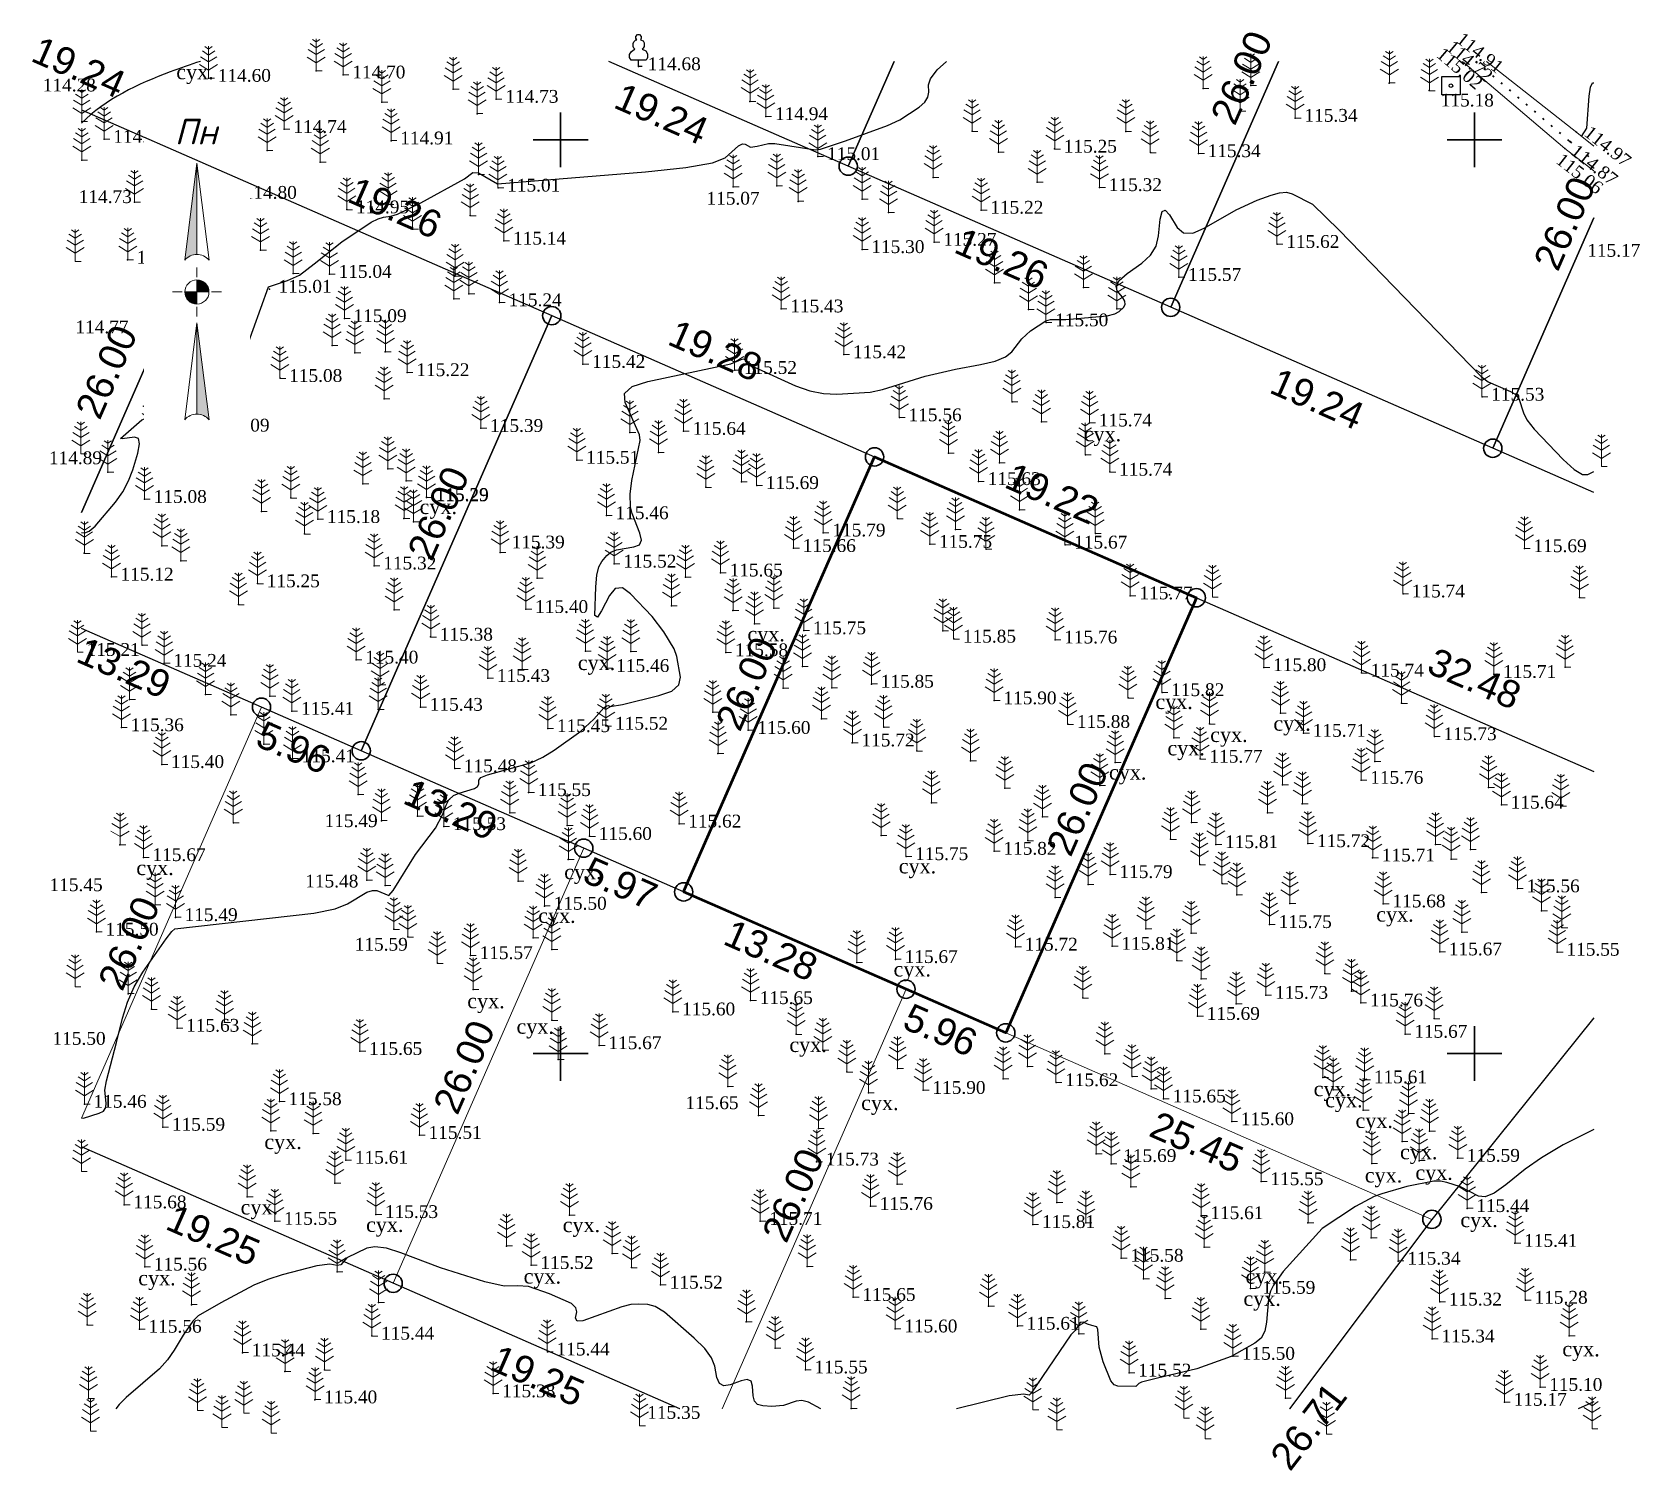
# Model space of a CAD drawing. Header units: millimetres. Extents: x 5405521.1 to 5405609, y 5524977.2 to 5525055.9.
import ezdxf
from ezdxf.enums import TextEntityAlignment as Align

# ---------------------------------------------------------------- set-up
doc = ezdxf.new("R2010")
doc.units = ezdxf.units.MM
doc.set_wipeout_variables(frame=1)
doc.linetypes.add('HIDDEN', pattern=[0.5, 0, -0.5])
for name, color, linetype, lineweight in [('#Лист (текст_ПН)', 250, 'Continuous', 0), ('#Штамп', 250, 'Continuous', 0), ('11900000', 1, 'Continuous', 30), ('рельеф', 7, 'Continuous', 0), ('ТОЧКИ', 7, 'Continuous', 30)]:
    doc.layers.add(name, color=color, linetype=linetype, lineweight=lineweight)
for name, color, linetype in [('SC007', 7, 'Continuous'), ('горизонтали', 42, 'Continuous'), ('Ділянки_Межі', 10, 'Continuous'), ('надписи', 7, 'Continuous'), ('отметки', 7, 'Continuous'), ('промеры', 185, 'Continuous'), ('Растительность', 7, 'Continuous')]:
    doc.layers.add(name, color=color, linetype=linetype)
doc.styles.get("Standard").update_dxf_attribs({"font": 'arial.ttf'})
doc.styles.add('times', font='times.ttf')
doc.styles.add('Мой_Топо', font='isocpeui.ttf')
doc.linetypes.add('канава 0', pattern='A,0.9,0,["|",Standard,S=0.25,R=0,X=0,Y=0],0.1', length=1)

msp = doc.modelspace()

# ---------------------------------------------------------------- texts
at = {"layer": 'надписи', "color": 7, "style": 'times'}
for p in [(5405528.969, 5525054.122, 111.861), (5405578.619, 5525034.307, 111.861), (5405542.283, 5525030.321, 111.861), (5405560.218, 5525023.358, 111.861), (5405550.94, 5525021.783, 111.861), (5405582.539, 5525019.65, 111.861), (5405588.995, 5525018.464, 111.861), (5405583.198, 5525017.112, 111.861), (5405585.54, 5525017.845, 111.861), (5405580, 5525015.788, 111.861), (5405526.782, 5525010.56, 111.861), (5405550.193, 5525010.335, 111.861), (5405568.499, 5525010.652, 111.861), (5405548.773, 5525007.945, 111.861), (5405594.625, 5525008.014, 111.861), (5405568.214, 5525005.011, 111.861), (5405544.891, 5525003.272, 111.861), (5405547.585, 5525001.877, 111.861), (5405562.514, 5525000.877, 111.861), (5405591.198, 5524998.459, 111.861), (5405591.83, 5524997.848, 111.861), (5405566.441, 5524997.697, 111.861), (5405593.488, 5524996.72, 111.861), (5405533.788, 5524995.563, 111.861), (5405595.925, 5524995.008, 111.861), (5405593.998, 5524993.735, 111.861), (5405596.765, 5524993.878, 111.861), (5405532.489, 5524991.985, 111.861), (5405539.352, 5524991.03, 111.861), (5405550.111, 5524991.017, 111.861), (5405599.227, 5524991.29, 111.861), (5405526.887, 5524988.106, 111.861), (5405547.974, 5524988.202, 111.861), (5405587.471, 5524988.195, 111.861), (5405587.357, 5524986.981, 111.861), (5405604.805, 5524984.221, 111.861)]:
    msp.add_text('сух.', height=0.8, dxfattribs=at).set_placement(p, align=Align.TOP_LEFT)
at = {"layer": 'отметки', "color": 7, "style": 'times'}
for s, rotation, p in [('114.91', 321.68886, (5405599.385, 5525055.949, 114.912)), ('115.02', 319.60889, (5405598.312, 5525055.126, 115.018)), ('114.72', 320.24336, (5405598.845, 5525055.512, 114.723)), ('114.97', 321.31074, (5405606.373, 5525050.832, 114.973)), ('114.87', 321.36075, (5405605.642, 5525049.816, 114.866)), ('115.06', 321.88434, (5405604.83, 5525049.334, 113.39))]:
    msp.add_text(s, height=0.7, rotation=rotation, dxfattribs=at).set_placement(p, align=Align.TOP_LEFT)
for s, p in [('114.60', (5405531.24, 5525053.882, 114.595)), ('114.70', (5405538.597, 5525054.065, 114.704)), ('114.68', (5405554.759, 5525054.515, 114.683)), ('114.28', (5405521.664, 5525053.353, 114.285)), ('114.73', (5405546.973, 5525052.735, 114.726)), ('115.18', (5405598.152, 5525052.531, 115.18)), ('115.18', (5405598.152, 5525052.531, 115.184)), ('114.94', (5405561.723, 5525051.784, 114.945)), ('115.34', (5405590.696, 5525051.696, 115.338)), ('114.55', (5405525.518, 5525050.541, 114.547)), ('114.74', (5405535.375, 5525051.082, 114.742)), ('114.91', (5405541.222, 5525050.458, 114.91)), ('115.01', (5405564.574, 5525049.595, 115.013)), ('115.25', (5405577.527, 5525050.005, 115.253)), ('115.34', (5405585.397, 5525049.757, 115.337)), ('115.01', (5405547.073, 5525047.873, 115.013)), ('115.32', (5405579.99, 5525047.901, 115.315)), ('114.73', (5405523.631, 5525047.246, 114.732)), ('114.80', (5405532.657, 5525047.479, 114.804)), ('115.07', (5405557.978, 5525047.157, 115.067)), ('114.95', (5405538.799, 5525046.684, 114.947)), ('115.22', (5405573.505, 5525046.664, 115.225)), ('115.14', (5405547.391, 5525044.971, 115.14)), ('115.30', (5405566.997, 5525044.508, 115.301)), ('115.27', (5405570.935, 5525044.906, 115.266)), ('115.62', (5405589.7, 5525044.792, 115.623)), ('115.17', (5405606.169, 5525044.306, 115.174)), ('114.75', (5405526.807, 5525043.931, 114.749)), ('115.04', (5405537.85, 5525043.151, 115.044)), ('115.57', (5405584.329, 5525042.987, 115.571)), ('115.01', (5405534.563, 5525042.338, 115.005)), ('115.24', (5405547.15, 5525041.599, 115.243)), ('115.09', (5405538.665, 5525040.73, 115.095)), ('115.43', (5405562.564, 5525041.262, 115.43)), ('114.77', (5405523.449, 5525040.115, 114.775)), ('115.50', (5405577.056, 5525040.499, 115.503)), ('114.99', (5405529.34, 5525038.856, 114.988)), ('115.42', (5405551.722, 5525038.225, 115.423)), ('115.42', (5405565.994, 5525038.754, 115.416)), ('115.08', (5405535.145, 5525037.455, 115.081)), ('115.22', (5405542.102, 5525037.771, 115.221)), ('115.52', (5405560.022, 5525037.895, 115.517)), ('115.53', (5405600.913, 5525036.429, 115.529)), ('115.09', (5405531.166, 5525034.738, 115.091)), ('115.39', (5405546.137, 5525034.718, 115.385)), ('115.64', (5405557.218, 5525034.559, 115.644)), ('115.56', (5405569.033, 5525035.304, 115.556)), ('115.74', (5405579.442, 5525035.017, 115.738)), ('114.89', (5405521.998, 5525032.952, 114.891)), ('115.51', (5405551.39, 5525032.98, 115.512)), ('115.63', (5405573.363, 5525031.811, 115.632)), ('115.74', (5405580.556, 5525032.325, 115.742)), ('115.29', (5405543.154, 5525030.947, 115.287)), ('115.69', (5405561.225, 5525031.593, 115.687)), ('115.08', (5405527.731, 5525030.831, 115.08)), ('115.29', (5405543.161, 5525030.92, 115.287)), ('115.18', (5405537.213, 5525029.736, 115.183)), ('115.46', (5405553.001, 5525029.942, 115.458)), ('115.39', (5405547.316, 5525028.341, 115.393)), ('115.79', (5405564.867, 5525028.996, 115.786)), ('115.75', (5405570.696, 5525028.373, 115.748)), ('115.67', (5405578.095, 5525028.336, 115.668)), ('115.66', (5405563.244, 5525028.147, 115.664)), ('115.69', (5405603.23, 5525028.137, 115.692)), ('115.12', (5405525.917, 5525026.58, 115.119)), ('115.32', (5405540.291, 5525027.192, 115.319)), ('115.52', (5405553.425, 5525027.293, 115.517)), ('115.65', (5405559.243, 5525026.807, 115.65)), ('115.25', (5405533.915, 5525026.214, 115.245)), ('115.74', (5405596.566, 5525025.66, 115.737)), ('115.40', (5405548.598, 5525024.808, 115.398)), ('115.77', (5405581.666, 5525025.554, 115.767)), ('115.38', (5405543.387, 5525023.294, 115.38)), ('115.75', (5405563.8, 5525023.644, 115.745)), ('115.85', (5405572.007, 5525023.185, 115.848)), ('115.76', (5405577.55, 5525023.139, 115.758)), ('115.21', (5405524.063, 5525022.46, 115.211)), ('115.58', (5405559.536, 5525022.439, 115.58)), ('115.24', (5405528.807, 5525021.864, 115.241)), ('115.40', (5405539.306, 5525022.041, 115.398)), ('115.46', (5405553.038, 5525021.58, 115.458)), ('115.80', (5405588.982, 5525021.623, 115.798)), ('115.74', (5405594.319, 5525021.326, 115.736)), ('115.43', (5405546.511, 5525021.035, 115.434)), ('115.85', (5405567.512, 5525020.719, 115.855)), ('115.71', (5405601.563, 5525021.254, 115.712)), ('115.90', (5405574.226, 5525019.81, 115.904)), ('115.82', (5405583.404, 5525020.258, 115.821)), ('115.41', (5405535.793, 5525019.236, 115.407)), ('115.43', (5405542.837, 5525019.456, 115.434)), ('115.36', (5405526.473, 5525018.338, 115.364)), ('115.45', (5405549.795, 5525018.288, 115.446)), ('115.52', (5405552.973, 5525018.421, 115.525)), ('115.60', (5405560.76, 5525018.191, 115.598)), ('115.88', (5405578.245, 5525018.52, 115.884)), ('115.71', (5405591.15, 5525018.03, 115.713)), ('115.73', (5405598.304, 5525017.846, 115.726)), ('115.72', (5405566.458, 5525017.503, 115.719)), ('115.40', (5405528.678, 5525016.322, 115.4)), ('115.41', (5405535.833, 5525016.637, 115.413)), ('115.48', (5405544.702, 5525016.089, 115.476)), ('115.77', (5405585.496, 5525016.615, 115.771)), ('115.76', (5405594.295, 5525015.458, 115.76)), ('115.55', (5405548.748, 5525014.787, 115.549)), ('115.64', (5405601.978, 5525014.102, 115.637)), ('115.49', (5405537.082, 5525013.087, 115.495)), ('115.53', (5405544.099, 5525012.924, 115.527)), ('115.62', (5405556.98, 5525013.065, 115.621)), ('115.60', (5405552.084, 5525012.383, 115.597)), ('115.82', (5405574.223, 5525011.574, 115.821)), ('115.81', (5405586.349, 5525011.938, 115.813)), ('115.72', (5405591.38, 5525011.99, 115.721)), ('115.67', (5405527.668, 5525011.229, 115.672)), ('115.75', (5405569.395, 5525011.28, 115.747)), ('115.71', (5405594.927, 5525011.208, 115.709)), ('115.79', (5405580.571, 5525010.298, 115.787)), ('115.45', (5405522.033, 5525009.581, 115.452)), ('115.48', (5405536.024, 5525009.784, 115.479)), ('115.56', (5405602.851, 5525009.52, 115.563)), ('115.50', (5405549.614, 5525008.566, 115.5)), ('115.68', (5405595.511, 5525008.693, 115.684)), ('115.49', (5405529.421, 5525007.945, 115.492)), ('115.75', (5405589.283, 5525007.564, 115.751)), ('115.50', (5405525.096, 5525007.149, 115.5)), ('115.59', (5405538.73, 5525006.323, 115.589)), ('115.72', (5405575.387, 5525006.329, 115.716)), ('115.81', (5405580.677, 5525006.37, 115.805)), ('115.57', (5405545.564, 5525005.861, 115.571)), ('115.67', (5405568.82, 5525005.649, 115.665)), ('115.67', (5405598.597, 5525006.067, 115.673)), ('115.55', (5405605.03, 5525006.049, 115.547)), ('115.73', (5405589.081, 5525003.691, 115.73)), ('115.60', (5405556.643, 5525002.783, 115.597)), ('115.65', (5405560.889, 5525003.401, 115.651)), ('115.76', (5405594.279, 5525003.272, 115.761)), ('115.69', (5405585.35, 5525002.537, 115.695)), ('115.50', (5405522.196, 5525001.171, 115.503)), ('115.63', (5405529.511, 5525001.888, 115.631)), ('115.67', (5405596.704, 5525001.558, 115.668)), ('115.65', (5405539.52, 5525000.618, 115.65)), ('115.67', (5405552.609, 5525000.933, 115.67)), ('115.90', (5405570.339, 5524998.486, 115.898)), ('115.62', (5405577.602, 5524998.907, 115.624)), ('115.61', (5405594.495, 5524999.065, 115.605)), ('115.46', (5405524.44, 5524997.728, 115.464)), ('115.58', (5405535.109, 5524997.868, 115.58)), ('115.65', (5405556.828, 5524997.649, 115.65)), ('115.65', (5405583.485, 5524998.018, 115.646)), ('115.60', (5405587.217, 5524996.771, 115.605)), ('115.59', (5405528.731, 5524996.47, 115.588)), ('115.51', (5405542.771, 5524996.023, 115.508)), ('115.61', (5405538.742, 5524994.665, 115.615)), ('115.73', (5405564.506, 5524994.565, 115.729)), ('115.69', (5405580.781, 5524994.757, 115.69)), ('115.59', (5405599.578, 5524994.77, 115.587)), ('115.55', (5405588.829, 5524993.488, 115.552)), ('115.68', (5405526.622, 5524992.219, 115.676)), ('115.53', (5405540.386, 5524991.691, 115.529)), ('115.76', (5405567.457, 5524992.132, 115.758)), ('115.61', (5405585.545, 5524991.629, 115.612)), ('115.44', (5405600.098, 5524992.018, 115.439)), ('115.55', (5405534.856, 5524991.319, 115.547)), ('115.71', (5405561.411, 5524991.316, 115.714)), ('115.81', (5405576.336, 5524991.143, 115.811)), ('115.41', (5405602.715, 5524990.113, 115.413)), ('115.56', (5405527.74, 5524988.817, 115.555)), ('115.52', (5405548.891, 5524988.902, 115.523)), ('115.58', (5405581.175, 5524989.3, 115.579)), ('115.34', (5405596.325, 5524989.137, 115.339)), ('115.52', (5405555.965, 5524987.827, 115.524)), ('115.65', (5405566.51, 5524987.155, 115.646)), ('115.59', (5405588.384, 5524987.545, 115.589)), ('115.28', (5405603.284, 5524987.001, 115.28)), ('115.32', (5405598.595, 5524986.901, 115.316)), ('115.56', (5405527.449, 5524985.414, 115.559)), ('115.60', (5405568.801, 5524985.43, 115.601)), ('115.61', (5405575.488, 5524985.579, 115.609)), ('115.44', (5405540.17, 5524985.034, 115.436)), ('115.34', (5405598.192, 5524984.88, 115.338)), ('115.44', (5405533.096, 5524984.117, 115.444)), ('115.44', (5405549.774, 5524984.168, 115.437)), ('115.50', (5405587.27, 5524983.932, 115.5)), ('115.55', (5405563.888, 5524983.184, 115.552)), ('115.52', (5405581.599, 5524983.015, 115.521)), ('115.38', (5405546.801, 5524981.877, 115.378)), ('115.10', (5405604.089, 5524982.23, 115.105)), ('115.40', (5405537.057, 5524981.546, 115.4)), ('115.17', (5405602.141, 5524981.414, 115.166)), ('115.35', (5405554.737, 5524980.699, 115.351))]:
    msp.add_text(s, height=0.7, dxfattribs=at).set_placement(p, align=Align.TOP_LEFT)
at = {"layer": 'промеры', "char_height": 1.5, "attachment_point": 1}
for s, insert, rotation in [('26.00', (5405585.51, 5525051.318), 66.37949), ('19.24', (5405521.538, 5525055.721), 336.35584), ('19.24', (5405553.421, 5525053.172), 336.35584), ('19.26', (5405538.85, 5525048.025), 336.35584), ('26.00', (5405603.184, 5525043.338, 107.24), 66.37949), ('19.26', (5405572.041, 5525045.247), 336.35584), ('26.00', (5405523.405, 5525035.211), 66.37949), ('19.28', (5405556.372, 5525040.212), 336.35584), ('19.24', (5405589.301, 5525037.568), 336.35584), ('26.00', (5405541.565, 5525027.475), 66.37949), ('19.22', (5405574.799, 5525032.387), 336.35584), ('13.29', (5405524.011, 5525022.847, -107.24), 336.35584), ('26.00', (5405558.431, 5525018.148), 66.37949), ('32.48', (5405597.903, 5525022.256), 336.35584), ('5.96', (5405533.817, 5525018.253), 336.35584), ('26.00', (5405576.53, 5525011.292), 66.37949), ('13.29', (5405541.89, 5525015.09, -107.24), 336.35584), ('5.97', (5405551.706, 5525010.817), 336.35584), ('26.00', (5405524.638, 5525003.938), 66.37949), ('13.28', (5405559.41, 5525007.384), 336.35584), ('5.96', (5405569.216, 5525002.79, 107.24), 336.35584), ('26.00', (5405542.974, 5524997.16, 107.24), 66.37949), ('25.45', (5405582.707, 5524996.884), 336.35584), ('26.00', (5405560.971, 5524990.143), 66.37949), ('19.25', (5405528.902, 5524991.789), 336.35584), ('19.25', (5405546.65, 5524984.096), 336.35584), ('26.71', (5405588.72, 5524977.983), 52.3508)]:
    msp.add_mtext(s, dxfattribs=dict(at, insert=insert, rotation=rotation))

# ---------------------------------------------------------------- blocks, each defined once
blk = doc.blocks.new('SYMBOL902')
at = {"layer": 'SC007'}
blk.add_lwpolyline([(-1.25, -1.25), (-1.25, 1.25), (1.25, 1.25), (1.25, -1.25)], close=True, dxfattribs=at)
blk.add_circle((0, 0), 0.25, dxfattribs=at)
blk = doc.blocks.new('A$C51FE15A3')
at = {"layer": 'Растительность', "color": 94, "lineweight": 0}
for points in [[(-0.447, 1.172), (0, 0.895), (0.447, 1.172)], [(-0.343, 1.489), (0, 1.267), (0.343, 1.489)], [(-0.201, 1.726), (0, 1.584), (0.201, 1.726)], [(0, 1.75), (0, 0), (0.319, 0)], [(-0.493, 0.753), (0, 0.444), (0.493, 0.753)]]:
    blk.add_lwpolyline(points, dxfattribs=at)
blk = doc.blocks.new('A$C2ACB5305')
at = {"layer": 'Растительность'}
blk.add_lwpolyline([(0.2, 0), (0.2, 0), (0, 0), (0, 0.35), (-0.4, 0.35), (-0.5, 0.5), (-0.5, 0.65), (-0.4, 0.8), (-0.3, 0.9), (-0.2, 0.95), (-0.25, 1), (-0.3, 1.1), (-0.3, 1.25), (-0.25, 1.35), (-0.15, 1.45), (-0.1, 1.45), (-0.15, 1.55), (-0.15, 1.65), (-0.05, 1.75), (0.05, 1.75), (0.15, 1.65), (0.15, 1.55), (0.1, 1.45), (0.25, 1.4), (0.3, 1.3), (0.3, 1.1), (0.25, 1), (0.2, 0.95), (0.4, 0.85), (0.5, 0.7), (0.5, 0.5), (0.45, 0.4), (0.4, 0.35), (0, 0.35)], dxfattribs=at)
blk = doc.blocks.new('*U5')
at = {"color": 0}
for points in [[(-0.113, 0), (-0.109, -0.029), (-0.097, -0.056)], [(-0.113, 0), (-0.097, -0.056), (0, 0)], [(-0.097, -0.056), (0, -0.113), (0, 0)], [(-0.097, -0.056), (-0.08, -0.08), (-0.056, -0.097)], [(-0.097, -0.056), (-0.056, -0.097), (0, -0.113)], [(-0.056, -0.097), (-0.029, -0.109), (0, -0.113)]]:
    blk.add_solid(points, dxfattribs=at)
blk = doc.blocks.new('*U6')
at = {"color": 0}
for points in [[(0, 0), (0.097, 0.056), (0, 0.113)], [(0.097, 0.056), (0.029, 0.109), (0, 0.113)], [(0, 0), (0.113, 0), (0.097, 0.056)], [(0.097, 0.056), (0.056, 0.097), (0.029, 0.109)], [(0.097, 0.056), (0.08, 0.08), (0.056, 0.097)], [(0.113, 0), (0.109, 0.029), (0.097, 0.056)]]:
    blk.add_solid(points, dxfattribs=at)
blk = doc.blocks.new('*U7')
at = {"color": 0}
for points in [[(0, -1.136), (0.021, -1.138), (0, -0.288)], [(0.021, -1.138), (0.042, -1.142), (0, -0.288)], [(0.042, -1.142), (0.062, -1.15), (0, -0.288)], [(0.062, -1.15), (0.081, -1.16), (0, -0.288)], [(0.081, -1.16), (0.098, -1.173), (0, -0.288)], [(0.098, -1.173), (0.113, -1.188), (0, -0.288)]]:
    blk.add_solid(points, dxfattribs=at)
blk = doc.blocks.new('*U8')
at = {"color": 0}
for points in [[(-0.113, 0.297), (-0.098, 0.312), (0, 1.197)], [(-0.098, 0.312), (-0.081, 0.325), (0, 1.197)], [(-0.081, 0.325), (-0.062, 0.335), (0, 1.197)], [(-0.062, 0.335), (-0.042, 0.343), (0, 1.197)], [(-0.042, 0.343), (-0.021, 0.347), (0, 1.197)], [(-0.021, 0.347), (0, 0.349), (0, 1.197)]]:
    blk.add_solid(points, dxfattribs=at)
blk = doc.blocks.new('#Північ')
at = {"color": 7}
blk.add_wipeout([(-2.901, 10.635), (2.901, 10.635), (2.901, -7.981), (-2.901, -7.981)], dxfattribs=at).dxf.layer = '#Лист (текст_ПН)'
at = {"layer": '#Лист (текст_ПН)'}
for p, q in [((-0.663, 1.748), (0, 7.043)), ((0, 7.043), (0, 2.052)), ((0, 7.043), (0.663, 1.748)), ((0, 1.337), (0, 0.807)), ((-1.337, 0), (-0.807, 0)), ((-0.662, 0), (0.662, 0)), ((0, 0.662), (0, -0.662)), ((1.337, 0), (0.807, 0)), ((0, -1.337), (0, -0.807)), ((-0.663, -6.99), (0, -1.695)), ((0, -1.695), (0.663, -6.99)), ((0, -1.695), (0, -6.686))]:
    blk.add_line(p, q, dxfattribs=at)
at = {"layer": '#Лист (текст_ПН)', "flags": 128}
for points in [[(0, 7.043), (-0.663, 1.748, -0.218585), (0, 2.052)], [(0, 0), (-0.662, 0, 0.414214), (0, -0.662)]]:
    blk.add_lwpolyline(points, format="xyb", close=True, dxfattribs=at)
at = {"layer": '#Лист (текст_ПН)'}
blk.add_circle((0, 0), 0.662, dxfattribs=at)
for centre in [(0, 1.178), (0, -7.56)]:
    blk.add_arc(centre, 0.874, 40.67981, 139.32019, dxfattribs=at)
at = {"layer": '#Лист (текст_ПН)', "xscale": 5.883850111352785, "yscale": 5.883850111352785, "zscale": 5.883850111352785}
for name in ['*U8', '*U5', '*U6', '*U7']:
    blk.add_blockref(name, (0, 0), dxfattribs=at)
at = {"layer": '#Лист (текст_ПН)', "style": 'Мой_Топо'}
blk.add_text('Пн', height=1.4, dxfattribs=at).set_placement((-1.217, 8.077))

# ---------------------------------------------------------------- linework, layer by layer
at = {"layer": '11900000', "color": 7}
for points in [[(5405550, 5525048.5, 0), (5405550, 5525051.5, 0)], [(5405550, 5525048.5, 0), (5405550, 5525051.5, 0)], [(5405600, 5525048.5, 0), (5405600, 5525051.5, 0)], [(5405600, 5525048.5, 0), (5405600, 5525051.5, 0)], [(5405548.5, 5525050, 0), (5405551.5, 5525050, 0)], [(5405548.5, 5525050, 0), (5405551.5, 5525050, 0)], [(5405598.5, 5525050, 0), (5405601.5, 5525050, 0)], [(5405598.5, 5525050, 0), (5405601.5, 5525050, 0)], [(5405550, 5524998.5, 0), (5405550, 5525001.5, 0)], [(5405550, 5524998.5, 0), (5405550, 5525001.5, 0)], [(5405600, 5524998.5, 0), (5405600, 5525001.5, 0)], [(5405600, 5524998.5, 0), (5405600, 5525001.5, 0)], [(5405548.5, 5525000, 0), (5405551.5, 5525000, 0)], [(5405548.5, 5525000, 0), (5405551.5, 5525000, 0)], [(5405598.5, 5525000, 0), (5405601.5, 5525000, 0)], [(5405598.5, 5525000, 0), (5405601.5, 5525000, 0)]]:
    msp.add_polyline3d(points, dxfattribs=at)
at = {"layer": 'горизонтали', "color": 32}
for points in [[(5405523.78, 5525028.515, 115), (5405523.967, 5525028.502, 115), (5405524.207, 5525028.592, 115), (5405524.537, 5525028.862, 115), (5405525.637, 5525030.172, 115), (5405526.047, 5525030.742, 115), (5405526.357, 5525031.332, 115), (5405526.587, 5525031.942, 115), (5405526.857, 5525032.862, 115), (5405526.957, 5525033.372, 115), (5405526.897, 5525033.662, 115), (5405526.677, 5525033.722, 115), (5405526.007, 5525033.642, 115), (5405525.917, 5525033.662, 115), (5405527.087, 5525034.672, 115), (5405527.627, 5525034.882, 115), (5405528.827, 5525035.212, 115), (5405529.337, 5525035.452, 115), (5405532.437, 5525037.922, 115), (5405532.737, 5525038.152, 115), (5405532.747, 5525038.452, 115), (5405534.007, 5525041.962, 115), (5405535.057, 5525042.302, 115), (5405535.717, 5525042.602, 115), (5405536.517, 5525043.212, 115), (5405538.027, 5525044.422, 115), (5405539.637, 5525045.502, 115), (5405540.007, 5525045.682, 115), (5405540.307, 5525045.772, 115), (5405540.707, 5525045.832, 115), (5405541.067, 5525045.942, 115), (5405542.347, 5525046.562, 115), (5405544.747, 5525047.872, 115), (5405545.197, 5525048.222, 115), (5405545.497, 5525048.192, 115), (5405546.547, 5525047.592, 115), (5405554.647, 5525048.262, 115), (5405556.857, 5525048.492, 115), (5405558.307, 5525048.742, 115), (5405558.997, 5525049.012, 115), (5405559.737, 5525049.672, 115), (5405559.947, 5525049.782, 115), (5405560.087, 5525049.772, 115), (5405560.387, 5525049.602, 115), (5405560.757, 5525049.652, 115), (5405561.367, 5525049.812, 115), (5405561.717, 5525049.812, 115), (5405563.937, 5525049.452, 115), (5405564.217, 5525049.492, 115), (5405565.587, 5525049.942, 115), (5405567.887, 5525050.792, 115), (5405568.557, 5525051.102, 115), (5405569.607, 5525051.792, 115), (5405569.917, 5525052.062, 115), (5405570.097, 5525052.342, 115), (5405570.147, 5525052.612, 115), (5405570.117, 5525053.012, 115), (5405570.227, 5525053.352, 115), (5405570.607, 5525053.842, 115), (5405571.113, 5525054.301, 115)], [(5405605.858, 5525050.195, 113.66), (5405606.147, 5525050.652, 115), (5405606.267, 5525052.402, 115), (5405606.347, 5525052.892, 115), (5405606.457, 5525053.122, 115), (5405606.524, 5525053.118, 115)], [(5405606.524, 5524995.831, 115.5), (5405604.857, 5524994.992, 115.5), (5405603.657, 5524994.292, 115.5), (5405602.777, 5524993.672, 115.5), (5405601.717, 5524992.802, 115.5), (5405601.077, 5524992.352, 115.5), (5405600.577, 5524992.142, 115.5), (5405600.227, 5524992.182, 115.5), (5405599.227, 5524992.692, 115.5), (5405598.477, 5524992.942, 115.5), (5405598.147, 5524993.012, 115.5), (5405597.777, 5524993.012, 115.5), (5405596.297, 5524992.712, 115.5), (5405594.927, 5524992.322, 115.5), (5405594.517, 5524992.172, 115.5), (5405593.487, 5524991.612, 115.5), (5405591.667, 5524990.422, 115.5), (5405589.537, 5524988.062, 115.5), (5405589.007, 5524987.312, 115.5), (5405588.837, 5524986.982, 115.5), (5405588.727, 5524986.562, 115.5), (5405588.627, 5524985.282, 115.5), (5405588.537, 5524984.802, 115.5), (5405588.327, 5524984.412, 115.5), (5405587.987, 5524984.132, 115.5), (5405586.687, 5524983.412, 115.5), (5405584.807, 5524982.732, 115.5), (5405582.657, 5524982.222, 115.5), (5405581.777, 5524982.002, 115.5), (5405581.637, 5524981.932, 115.5), (5405581.467, 5524981.762, 115.5), (5405580.487, 5524981.782, 115.5), (5405580.287, 5524981.852, 115.5), (5405580.097, 5524982.082, 115.5), (5405579.687, 5524983.122, 115.5), (5405579.467, 5524983.912, 115.5), (5405579.387, 5524984.882, 115.5), (5405579.327, 5524985.032, 115.5), (5405579.057, 5524985.102, 115.5), (5405578.827, 5524985.172, 115.5), (5405578.597, 5524985.282, 115.5), (5405578.427, 5524985.262, 115.5), (5405578.147, 5524984.842, 115.5), (5405577.917, 5524984.602, 115.5), (5405575.747, 5524981.402, 115.5), (5405575.627, 5524981.292, 115.5), (5405575.337, 5524981.342, 115.5), (5405574.537, 5524981.262, 115.5), (5405571.666, 5524980.548, 115.5)], [(5405564.232, 5524980.548, 115.5), (5405563.557, 5524980.912, 115.5), (5405563.187, 5524981.002, 115.5), (5405562.877, 5524980.962, 115.5), (5405562.187, 5524980.732, 115.5), (5405561.557, 5524980.682, 115.5), (5405561.057, 5524980.712, 115.5), (5405560.767, 5524980.782, 115.5), (5405560.597, 5524980.962, 115.5), (5405560.527, 5524981.262, 115.5), (5405560.497, 5524981.782, 115.5), (5405560.417, 5524982.052, 115.5), (5405560.207, 5524982.152, 115.5), (5405559.877, 5524982.082, 115.5), (5405559.267, 5524981.862, 115.5), (5405558.927, 5524981.802, 115.5), (5405558.687, 5524981.932, 115.5), (5405558.547, 5524982.262, 115.5), (5405558.437, 5524982.882, 115.5), (5405558.257, 5524983.332, 115.5), (5405557.887, 5524983.842, 115.5), (5405557.307, 5524984.422, 115.5), (5405555.687, 5524985.832, 115.5), (5405555.177, 5524986.142, 115.5), (5405554.777, 5524986.252, 115.5), (5405554.247, 5524986.282, 115.5), (5405553.847, 5524986.252, 115.5), (5405553.347, 5524986.132, 115.5), (5405551.207, 5524985.362, 115.5), (5405550.897, 5524985.352, 115.5), (5405550.817, 5524985.502, 115.5), (5405550.887, 5524985.852, 115.5), (5405550.837, 5524986.082, 115.5), (5405550.597, 5524986.302, 115.5), (5405549.397, 5524986.832, 115.5), (5405548.247, 5524987.242, 115.5), (5405547.647, 5524987.272, 115.5), (5405546.907, 5524987.262, 115.5), (5405545.857, 5524987.502, 115.5), (5405543.427, 5524988.262, 115.5), (5405541.257, 5524989.082, 115.5), (5405540.467, 5524989.332, 115.5), (5405539.837, 5524989.412, 115.5), (5405539.387, 5524989.332, 115.5), (5405538.307, 5524988.802, 115.5), (5405537.967, 5524988.422, 115.5), (5405537.777, 5524988.382, 115.5), (5405537.377, 5524988.472, 115.5), (5405536.667, 5524988.372, 115.5), (5405534.767, 5524987.872, 115.5), (5405533.977, 5524987.622, 115.5), (5405533.217, 5524987.312, 115.5), (5405531.407, 5524986.352, 115.5), (5405530.167, 5524985.632, 115.5), (5405529.867, 5524985.342, 115.5), (5405529.347, 5524984.572, 115.5), (5405528.857, 5524983.752, 115.5), (5405528.487, 5524983.232, 115.5), (5405528.047, 5524982.732, 115.5), (5405526.227, 5524981.162, 115.5), (5405525.837, 5524980.782, 115.5), (5405525.658, 5524980.548, 115.5)], [(5405606.524, 5524980.929, 115), (5405605.671, 5524980.548, 115)]]:
    msp.add_polyline3d(points, dxfattribs=at)
msp.add_open_spline([(5405530.287, 5525054.301), (5405529.735, 5525054.123), (5405527.413, 5525053.313), (5405525.103, 5525052.241), (5405523.78, 5525050.911)], degree=3, knots=[419.153268, 419.153268, 419.153268, 419.153268, 420.876887, 426.417628, 426.417628, 426.417628, 426.417628], dxfattribs=at)
at = {"layer": 'Ділянки_Межі'}
for points in [[(5405568.245, 5525054.301), (5405565.733, 5525048.564), (5405552.628, 5525054.301)], [(5405589.281, 5525054.301), (5405583.377, 5525040.839), (5405565.733, 5525048.564)], [(5405565.733, 5525048.564), (5405568.245, 5525054.301)], [(5405583.377, 5525040.839), (5405589.281, 5525054.301)], [(5405523.78, 5525051.648), (5405531.873, 5525048.105), (5405523.78, 5525029.603)], [(5405523.78, 5525029.603), (5405531.873, 5525048.105), (5405549.514, 5525040.382), (5405539.087, 5525016.564), (5405533.63, 5525018.953), (5405523.78, 5525023.265)], [(5405606.524, 5525045.741), (5405601, 5525033.124), (5405583.377, 5525040.839)], [(5405601, 5525033.124), (5405606.524, 5525045.741)], [(5405606.524, 5525030.705), (5405601, 5525033.124)]]:
    msp.add_lwpolyline(points, dxfattribs=at)
at = {"layer": 'Ділянки_Межі', "lineweight": 25}
for points in [[(5405606.524, 5525030.705), (5405601, 5525033.124), (5405583.377, 5525040.839), (5405565.733, 5525048.564), (5405552.628, 5525054.301)], [(5405606.524, 5525001.943), (5405597.668, 5524990.917), (5405589.876, 5524980.548)], [(5405556.522, 5524980.548), (5405540.836, 5524987.416), (5405523.78, 5524994.884)]]:
    msp.add_lwpolyline(points, dxfattribs=at)
at = {"layer": 'Ділянки_Межі'}
msp.add_lwpolyline([(5405539.087, 5525016.564), (5405549.514, 5525040.382), (5405567.174, 5525032.65), (5405556.73, 5525008.84), (5405551.263, 5525011.233)], close=True, dxfattribs=at)
at = {"layer": 'Ділянки_Межі', "lineweight": 50}
msp.add_lwpolyline([(5405556.73, 5525008.84), (5405567.174, 5525032.65), (5405584.781, 5525024.941), (5405574.353, 5525001.124), (5405568.897, 5525003.513)], close=True, dxfattribs=at)
at = {"layer": 'Ділянки_Межі', "lineweight": 0}
for points in [[(5405574.353, 5525001.124), (5405584.781, 5525024.941), (5405606.524, 5525015.422)], [(5405523.78, 5525023.265), (5405533.63, 5525018.953), (5405523.78, 5524996.453)], [(5405523.78, 5524996.453), (5405533.63, 5525018.953), (5405539.087, 5525016.564), (5405551.263, 5525011.233), (5405540.836, 5524987.416), (5405523.78, 5524994.884)], [(5405540.836, 5524987.416), (5405551.263, 5525011.233), (5405556.73, 5525008.84), (5405568.897, 5525003.513), (5405558.842, 5524980.548)], [(5405558.842, 5524980.548), (5405568.897, 5525003.513), (5405574.353, 5525001.124), (5405597.668, 5524990.917), (5405589.876, 5524980.548)], [(5405606.524, 5525001.943), (5405597.668, 5524990.917), (5405574.353, 5525001.124)], [(5405556.522, 5524980.548), (5405540.836, 5524987.416)]]:
    msp.add_lwpolyline(points, dxfattribs=at)
at = {"layer": 'отметки', "color": 7}
for p in [(5405554.259, 5525054.015, 114.683), (5405530.74, 5525053.382, 114.595), (5405536.626, 5525053.781, 114.575), (5405538.097, 5525053.565, 114.704), (5405587.755, 5525052.98, 115.244), (5405595.338, 5525053.115, 115.16), (5405540.217, 5525052.067, 114.773), (5405544.123, 5525052.779, 114.67), (5405546.473, 5525052.235, 114.726), (5405560.358, 5525052.108, 114.939), (5405585.147, 5525052.819, 115.298), (5405597.527, 5525052.713, 115.137), (5405545.432, 5525051.437, 114.775), (5405561.223, 5525051.284, 114.945), (5405587.175, 5525051.585, 115.32), (5405590.196, 5525051.196, 115.338), (5405523.803, 5525051.014, 114.46), (5405534.875, 5525050.582, 114.742), (5405572.515, 5525050.471, 115.128), (5405580.916, 5525050.469, 115.288), (5405605.583, 5525050.416, 114.973), (5405525.018, 5525050.041, 114.547), (5405533.937, 5525049.419, 114.804), (5405540.722, 5525049.958, 114.91), (5405577.027, 5525049.505, 115.253), (5405604.951, 5525049.536, 115.055), (5405605.21, 5525049.914, 114.866), (5405523.801, 5525048.897, 114.522), (5405536.847, 5525048.787, 114.932), (5405564.074, 5525049.095, 115.013), (5405573.948, 5525049.334, 115.238), (5405582.266, 5525049.305, 115.452), (5405584.897, 5525049.257, 115.337), (5405545.51, 5525048.11, 115.007), (5405570.384, 5525047.952, 115.165), (5405576.078, 5525047.692, 115.292), (5405529.685, 5525047.197, 114.802), (5405532.157, 5525046.979, 114.804), (5405546.573, 5525047.373, 115.013), (5405559.443, 5525047.433, 115.067), (5405561.819, 5525047.49, 115.094), (5405579.49, 5525047.401, 115.315), (5405526.683, 5525046.597, 114.732), (5405538.299, 5525046.184, 114.947), (5405540.564, 5525046.46, 114.955), (5405562.986, 5525046.635, 115.096), (5405566.499, 5525046.764, 115.088), (5405567.938, 5525046.023, 115.163), (5405573.005, 5525046.164, 115.225), (5405528.623, 5525045.562, 114.796), (5405529.316, 5525045.186, 114.76), (5405531.581, 5525045.749, 114.867), (5405541.903, 5525045.107, 115.065), (5405545.055, 5525045.855, 115.04), (5405546.891, 5525044.471, 115.14), (5405570.435, 5525044.406, 115.266), (5405589.2, 5525044.292, 115.623), (5405526.307, 5525043.431, 114.749), (5405533.578, 5525043.965, 114.93), (5405566.497, 5525044.008, 115.301), (5405535.368, 5525042.69, 114.984), (5405537.35, 5525042.651, 115.044), (5405544.217, 5525042.549, 115.116), (5405583.829, 5525042.487, 115.571), (5405534.063, 5525041.838, 115.005), (5405544.98, 5525041.574, 115.133), (5405573.742, 5525042.177, 115.383), (5405578.599, 5525041.923, 115.469), (5405544.155, 5525041.302, 115.17), (5405546.65, 5525041.099, 115.243), (5405562.064, 5525040.762, 115.43), (5405575.589, 5525040.721, 115.474), (5405580.43, 5525040.753, 115.485), (5405538.165, 5525040.23, 115.095), (5405576.556, 5525039.999, 115.503), (5405532.484, 5525038.304, 114.988), (5405537.491, 5525038.743, 115.16), (5405538.741, 5525038.355, 115.113), (5405540.406, 5525038.401, 115.164), (5405565.494, 5525038.254, 115.416), (5405541.602, 5525037.271, 115.221), (5405551.222, 5525037.725, 115.423), (5405559.522, 5525037.395, 115.517), (5405534.645, 5525036.955, 115.081), (5405529.143, 5525035.582, 114.987), (5405540.337, 5525035.832, 115.25), (5405574.696, 5525035.659, 115.564), (5405600.413, 5525035.929, 115.529), (5405568.533, 5525034.804, 115.556), (5405576.301, 5525034.57, 115.575), (5405578.942, 5525034.517, 115.738), (5405527.586, 5525034.276, 115.023), (5405530.666, 5525034.238, 115.091), (5405545.637, 5525034.218, 115.385), (5405553.79, 5525033.984, 115.47), (5405556.718, 5525034.059, 115.644), (5405555.356, 5525032.893, 115.549), (5405571.226, 5525032.855, 115.599), (5405578.707, 5525032.762, 115.65), (5405540.536, 5525032.001, 115.243), (5405550.89, 5525032.48, 115.512), (5405574.007, 5525032.318, 115.539), (5405580.056, 5525031.825, 115.742), (5405525.231, 5525031.809, 114.905), (5405539.177, 5525031.185, 115.16), (5405541.554, 5525031.34, 115.334), (5405557.946, 5525030.985, 115.634), (5405559.89, 5525031.278, 115.667), (5405560.725, 5525031.093, 115.687), (5405572.863, 5525031.311, 115.632), (5405527.231, 5525030.331, 115.08), (5405535.237, 5525030.401, 115.149), (5405542.654, 5525030.447, 115.287), (5405542.661, 5525030.42, 115.287), (5405533.634, 5525029.669, 115.195), (5405536.713, 5525029.236, 115.183), (5405541.427, 5525029.281, 115.251), (5405552.501, 5525029.442, 115.458), (5405568.436, 5525029.274, 115.75), (5405575.105, 5525029.761, 115.629), (5405535.985, 5525028.439, 115.246), (5405541.945, 5525029.098, 115.289), (5405564.367, 5525028.496, 115.786), (5405571.601, 5525028.67, 115.668), (5405579.256, 5525028.455, 115.709), (5405528.185, 5525027.791, 115.104), (5405562.744, 5525027.647, 115.664), (5405570.196, 5525027.873, 115.748), (5405573.272, 5525027.604, 115.729), (5405577.595, 5525027.836, 115.668), (5405602.73, 5525027.637, 115.692), (5405523.938, 5525027.374, 115.032), (5405529.222, 5525026.97, 115.124), (5405539.791, 5525026.692, 115.319), (5405546.692, 5525027.409, 115.393), (5405552.925, 5525026.793, 115.517), (5405525.417, 5525026.08, 115.119), (5405533.415, 5525025.714, 115.245), (5405548.718, 5525026.009, 115.442), (5405556.831, 5525026.066, 115.544), (5405558.743, 5525026.307, 115.65), (5405581.166, 5525025.054, 115.767), (5405583.317, 5525025.105, 115.808), (5405596.102, 5525025.157, 115.737), (5405605.743, 5525024.946, 115.681), (5405532.37, 5525024.565, 115.246), (5405540.885, 5525024.277, 115.344), (5405548.098, 5525024.308, 115.398), (5405556.064, 5525024.505, 115.54), (5405559.429, 5525024.242, 115.597), (5405561.663, 5525024.374, 115.647), (5405560.604, 5525023.517, 115.559), (5405563.3, 5525023.144, 115.745), (5405570.913, 5525023.137, 115.838), (5405527.094, 5525022.341, 115.24), (5405542.887, 5525022.794, 115.38), (5405571.507, 5525022.685, 115.848), (5405577.05, 5525022.639, 115.758), (5405528.307, 5525021.364, 115.241), (5405538.806, 5525021.541, 115.398), (5405551.355, 5525022.015, 115.493), (5405553.842, 5525021.997, 115.425), (5405559.036, 5525021.939, 115.58), (5405546.011, 5525020.535, 115.434), (5405547.904, 5525021.005, 115.353), (5405552.538, 5525021.08, 115.458), (5405563.231, 5525021.185, 115.711), (5405588.482, 5525021.123, 115.798), (5405593.819, 5525020.826, 115.736), (5405601.063, 5525020.754, 115.712), (5405604.961, 5525021.145, 115.715), (5405530.566, 5525019.639, 115.365), (5405534.094, 5525019.554, 115.36), (5405540.123, 5525020.18, 115.393), (5405562.177, 5525019.999, 115.757), (5405564.829, 5525020.008, 115.682), (5405567.012, 5525020.219, 115.855), (5405582.904, 5525019.758, 115.821), (5405526.411, 5525019.38, 115.336), (5405535.293, 5525018.736, 115.407), (5405540.019, 5525018.821, 115.396), (5405542.337, 5525018.956, 115.434), (5405558.317, 5525018.673, 115.544), (5405573.726, 5525019.31, 115.904), (5405581.043, 5525019.459, 115.776), (5405589.381, 5525018.623, 115.701), (5405596.007, 5525019.171, 115.837), (5405525.973, 5525017.838, 115.364), (5405531.959, 5525018.533, 115.365), (5405549.295, 5525017.788, 115.446), (5405552.473, 5525017.921, 115.525), (5405564.273, 5525018.314, 115.672), (5405567.674, 5525017.856, 115.763), (5405577.745, 5525018.02, 115.884), (5405585.506, 5525018.035, 115.821), (5405533.758, 5525016.927, 115.416), (5405560.26, 5525017.691, 115.598), (5405565.958, 5525017.003, 115.719), (5405583.55, 5525017.278, 115.785), (5405590.65, 5525017.53, 115.713), (5405597.804, 5525017.346, 115.726), (5405535.333, 5525016.137, 115.413), (5405558.607, 5525016.409, 115.552), (5405569.486, 5525016.556, 115.768), (5405572.43, 5525016.014, 115.831), (5405584.996, 5525016.115, 115.771), (5405594.553, 5525015.986, 115.71), (5405528.178, 5525015.822, 115.4), (5405544.202, 5525015.589, 115.476), (5405580.345, 5525015.927, 115.861), (5405548.248, 5525014.287, 115.549), (5405574.305, 5525014.51, 115.843), (5405579.499, 5525014.661, 115.886), (5405589.5, 5525014.706, 115.797), (5405593.795, 5525014.958, 115.76), (5405600.769, 5525014.556, 115.639), (5405538.919, 5525014.17, 115.429), (5405570.288, 5525013.722, 115.782), (5405590.579, 5525013.659, 115.748), (5405601.478, 5525013.602, 115.637), (5405604.722, 5525013.533, 115.665), (5405532.091, 5525012.624, 115.501), (5405540.19, 5525012.736, 115.495), (5405542.175, 5525012.988, 115.383), (5405547.213, 5525013.172, 115.53), (5405550.364, 5525012.482, 115.53), (5405556.48, 5525012.565, 115.621), (5405576.361, 5525012.941, 115.859), (5405584.523, 5525012.639, 115.882), (5405588.667, 5525013.16, 115.706), (5405543.599, 5525012.424, 115.527), (5405551.584, 5525011.883, 115.597), (5405567.536, 5525011.927, 115.684), (5405575.558, 5525011.645, 115.82), (5405583.368, 5525011.719, 115.813), (5405525.886, 5525011.424, 115.529), (5405527.168, 5525010.729, 115.672), (5405568.895, 5525010.78, 115.747), (5405573.723, 5525011.074, 115.821), (5405585.849, 5525011.438, 115.813), (5405590.88, 5525011.49, 115.721), (5405594.427, 5525010.708, 115.709), (5405597.861, 5525011.431, 115.603), (5405599.783, 5525011.161, 115.649), (5405550.417, 5525010.609, 115.591), (5405584.964, 5525010.337, 115.802), (5405598.726, 5525010.64, 115.657), (5405539.39, 5525009.486, 115.479), (5405540.389, 5525009.188, 115.477), (5405547.669, 5525009.426, 115.497), (5405578.864, 5525009.252, 115.798), (5405580.071, 5525009.798, 115.787), (5405586.186, 5525009.294, 115.831), (5405602.351, 5525009.02, 115.563), (5405527.81, 5525008.129, 115.559), (5405577.049, 5525008.531, 115.806), (5405586.991, 5525008.682, 115.846), (5405589.9, 5525008.208, 115.765), (5405595.011, 5525008.193, 115.684), (5405600.377, 5525008.811, 115.623), (5405528.921, 5525007.445, 115.492), (5405549.114, 5525008.066, 115.5), (5405603.672, 5525007.812, 115.549), (5405524.596, 5525006.649, 115.5), (5405540.88, 5525006.793, 115.596), (5405541.643, 5525006.372, 115.589), (5405548.488, 5525006.323, 115.529), (5405582.019, 5525006.821, 115.833), (5405584.49, 5525006.59, 115.829), (5405588.783, 5525007.064, 115.751), (5405599.31, 5525006.638, 115.662), (5405604.782, 5525006.883, 115.569), (5405549.525, 5525005.693, 115.574), (5405574.887, 5525005.829, 115.716), (5405580.177, 5525005.87, 115.805), (5405598.097, 5525005.567, 115.673), (5405604.53, 5525005.549, 115.547), (5405543.253, 5525004.931, 115.562), (5405545.064, 5525005.361, 115.571), (5405566.197, 5525004.978, 115.678), (5405568.32, 5525005.149, 115.665), (5405583.71, 5525005.078, 115.804), (5405585.04, 5525004.078, 115.78), (5405591.81, 5525004.368, 115.759), (5405526.337, 5525003.269, 115.499), (5405545.208, 5525003.489, 115.604), (5405560.389, 5525002.901, 115.651), (5405578.572, 5525003.036, 115.704), (5405588.581, 5525003.191, 115.73), (5405593.267, 5525003.409, 115.775), (5405527.606, 5525002.414, 115.555), (5405556.143, 5525002.283, 115.597), (5405584.85, 5525002.037, 115.695), (5405586.965, 5525002.711, 115.739), (5405593.779, 5525002.772, 115.761), (5405529.011, 5525001.388, 115.631), (5405531.609, 5525001.705, 115.573), (5405549.524, 5525001.813, 115.656), (5405562.879, 5525001.046, 115.708), (5405596.204, 5525001.058, 115.668), (5405597.788, 5525001.906, 115.609), (5405533.128, 5525000.517, 115.624), (5405552.109, 5525000.433, 115.67), (5405564.348, 5525000.185, 115.724), (5405539.02, 5525000.118, 115.65), (5405549.867, 5524999.664, 115.688), (5405575.54, 5524999.277, 115.652), (5405579.768, 5524999.974, 115.666), (5405565.664, 5524998.985, 115.817), (5405568.433, 5524999.17, 115.747), (5405574.211, 5524998.616, 115.766), (5405577.102, 5524998.407, 115.624), (5405581.265, 5524998.736, 115.687), (5405591.698, 5524998.69, 115.641), (5405593.995, 5524998.565, 115.605), (5405559.141, 5524998.181, 115.65), (5405566.837, 5524997.845, 115.808), (5405569.839, 5524997.986, 115.898), (5405582.307, 5524998.06, 115.689), (5405582.985, 5524997.518, 115.646), (5405592.265, 5524997.999, 115.662), (5405523.94, 5524997.228, 115.464), (5405534.609, 5524997.368, 115.58), (5405593.906, 5524996.891, 115.554), (5405596.391, 5524996.714, 115.583), (5405528.231, 5524995.97, 115.588), (5405534.143, 5524995.763, 115.594), (5405560.831, 5524996.597, 115.694), (5405564.101, 5524995.896, 115.733), (5405586.717, 5524996.271, 115.605), (5405536.455, 5524995.617, 115.602), (5405542.271, 5524995.523, 115.508), (5405596.037, 5524995.171, 115.513), (5405597.544, 5524995.748, 115.548), (5405538.242, 5524994.165, 115.615), (5405564.006, 5524994.065, 115.729), (5405579.304, 5524994.507, 115.669), (5405596.977, 5524994.128, 115.54), (5405599.078, 5524994.27, 115.587), (5405580.118, 5524993.964, 115.69), (5405594.375, 5524993.976, 115.562), (5405537.647, 5524992.905, 115.636), (5405568.406, 5524992.842, 115.702), (5405581.202, 5524992.7, 115.69), (5405588.329, 5524992.988, 115.552), (5405526.122, 5524991.719, 115.676), (5405532.854, 5524992.154, 115.543), (5405566.957, 5524991.632, 115.758), (5405577.147, 5524991.839, 115.65), (5405599.598, 5524991.518, 115.439), (5405534.356, 5524990.819, 115.547), (5405539.886, 5524991.191, 115.529), (5405550.486, 5524991.145, 115.639), (5405560.911, 5524990.816, 115.714), (5405575.836, 5524990.643, 115.811), (5405578.74, 5524990.735, 115.625), (5405585.045, 5524991.129, 115.612), (5405590.889, 5524990.724, 115.525), (5405594.346, 5524989.901, 115.424), (5405602.215, 5524989.613, 115.413), (5405547.039, 5524989.457, 115.547), (5405552.821, 5524989.051, 115.571), (5405580.675, 5524988.8, 115.579), (5405585.214, 5524989.39, 115.579), (5405527.24, 5524988.317, 115.555), (5405537.772, 5524988.045, 115.49), (5405548.391, 5524988.402, 115.523), (5405553.87, 5524988.275, 115.632), (5405563.488, 5524988.329, 115.646), (5405588.517, 5524988.027, 115.523), (5405593.221, 5524988.7, 115.424), (5405595.825, 5524988.637, 115.339), (5405555.465, 5524987.327, 115.524), (5405581.886, 5524987.67, 115.579), (5405587.743, 5524987.129, 115.589), (5405529.801, 5524986.247, 115.513), (5405540.039, 5524986.362, 115.442), (5405566.01, 5524986.655, 115.646), (5405573.406, 5524986.174, 115.622), (5405583.077, 5524986.584, 115.55), (5405598.095, 5524986.401, 115.316), (5405602.784, 5524986.501, 115.28), (5405560.156, 5524985.315, 115.568), (5405524.1, 5524985.135, 115.504), (5405526.949, 5524984.914, 115.559), (5405539.67, 5524984.534, 115.436), (5405568.301, 5524984.93, 115.601), (5405574.988, 5524985.079, 115.609), (5405578.351, 5524984.649, 115.486), (5405585.022, 5524984.903, 115.575), (5405597.692, 5524984.38, 115.338), (5405605.177, 5524984.545, 115.177), (5405532.596, 5524983.617, 115.444), (5405549.274, 5524983.668, 115.437), (5405561.732, 5524983.863, 115.523), (5405534.916, 5524982.586, 115.442), (5405537.085, 5524982.674, 115.434), (5405563.388, 5524982.684, 115.552), (5405586.77, 5524983.432, 115.5), (5405581.099, 5524982.515, 115.521), (5405603.589, 5524981.73, 115.105), (5405524.171, 5524981.119, 115.531), (5405536.557, 5524981.046, 115.4), (5405546.301, 5524981.377, 115.378), (5405589.65, 5524981.135, 115.387), (5405601.641, 5524980.914, 115.166), (5405565.9, 5524980.557, 115.53)]:
    msp.add_point(p, dxfattribs=at)
at = {"layer": 'рельеф', "color": 7, "linetype": 'канава 0'}
for points, elevation in [([(5405599.35, 5525054.301), (5405604.951, 5525049.536), (5405606.524, 5525048.302)], 113.39), ([(5405606.524, 5525049.663), (5405605.59, 5525050.41), (5405600.665, 5525054.301)], 113.66)]:
    msp.add_lwpolyline(points, dxfattribs=dict(at, elevation=elevation))
at = {"layer": 'рельеф', "color": 7, "linetype": 'HIDDEN', "lineweight": 40, "elevation": 113.4}
msp.add_lwpolyline([(5405600.062, 5525054.301), (5405605.22, 5525049.91), (5405606.524, 5525048.863)], dxfattribs=at)
at = {"layer": 'ТОЧКИ'}
for centre in [(5405531.873, 5525048.105, 107.24), (5405565.733, 5525048.564), (5405549.514, 5525040.382), (5405583.377, 5525040.839), (5405601, 5525033.124), (5405567.174, 5525032.65, 107.24), (5405584.781, 5525024.941), (5405533.63, 5525018.953, 107.24), (5405539.087, 5525016.564, 107.24), (5405551.263, 5525011.233, 107.24), (5405556.73, 5525008.84, 107.24), (5405568.897, 5525003.513, 107.24), (5405574.353, 5525001.124, 107.24), (5405597.668, 5524990.917), (5405540.836, 5524987.416)]:
    msp.add_circle(centre, 0.5, dxfattribs=at)

# ---------------------------------------------------------------- block references
at = {"layer": 'отметки', "color": 7, "xscale": 0.400000000372529, "yscale": 0.400000000372529, "zscale": 0.400000000372529}
msp.add_blockref('SYMBOL902', (5405598.71, 5525052.97, 115.18), dxfattribs=at)
at = {"layer": 'Растительность', "color": 7}
for name, p in [('A$C2ACB5305', (5405554.26, 5525054.02, 114.68)), ('A$C51FE15A3', (5405530.74, 5525053.38, 114.6)), ('A$C51FE15A3', (5405536.63, 5525053.78, 114.57)), ('A$C51FE15A3', (5405538.1, 5525053.56, 114.7)), ('A$C51FE15A3', (5405587.76, 5525052.98, 115.24)), ('A$C51FE15A3', (5405595.34, 5525053.12, 115.16)), ('A$C51FE15A3', (5405540.22, 5525052.07, 114.77)), ('A$C51FE15A3', (5405544.12, 5525052.78, 114.67)), ('A$C51FE15A3', (5405546.47, 5525052.23, 114.73)), ('A$C51FE15A3', (5405560.36, 5525052.11, 114.94)), ('A$C51FE15A3', (5405585.15, 5525052.82, 115.3)), ('A$C51FE15A3', (5405597.53, 5525052.69, 115.14)), ('A$C51FE15A3', (5405545.43, 5525051.44, 114.77)), ('A$C51FE15A3', (5405561.22, 5525051.28, 114.94)), ('A$C51FE15A3', (5405587.17, 5525051.58, 115.32)), ('A$C51FE15A3', (5405590.19, 5525051.2, 115.34)), ('A$C51FE15A3', (5405523.8, 5525051.01, 114.46)), ('A$C51FE15A3', (5405534.87, 5525050.58, 114.74)), ('A$C51FE15A3', (5405572.51, 5525050.47, 115.13)), ('A$C51FE15A3', (5405580.92, 5525050.47, 115.29)), ('A$C51FE15A3', (5405525.02, 5525050.04, 114.55)), ('A$C51FE15A3', (5405533.94, 5525049.42, 114.8)), ('A$C51FE15A3', (5405540.72, 5525049.96, 114.91)), ('A$C51FE15A3', (5405577.03, 5525049.5, 115.25)), ('A$C51FE15A3', (5405523.8, 5525048.9, 114.52)), ('A$C51FE15A3', (5405536.85, 5525048.79, 114.93)), ('A$C51FE15A3', (5405564.07, 5525049.09, 115.01)), ('A$C51FE15A3', (5405573.95, 5525049.33, 115.24)), ('A$C51FE15A3', (5405582.26, 5525049.3, 115.45)), ('A$C51FE15A3', (5405584.9, 5525049.26, 115.34)), ('A$C51FE15A3', (5405545.51, 5525048.11, 115.01)), ('A$C51FE15A3', (5405570.38, 5525047.95, 115.16)), ('A$C51FE15A3', (5405576.08, 5525047.69, 115.29)), ('A$C51FE15A3', (5405529.68, 5525047.2, 114.8)), ('A$C51FE15A3', (5405532.16, 5525046.98, 114.8)), ('A$C51FE15A3', (5405546.57, 5525047.37, 115.01)), ('A$C51FE15A3', (5405559.44, 5525047.43, 115.07)), ('A$C51FE15A3', (5405561.82, 5525047.49, 115.09)), ('A$C51FE15A3', (5405579.49, 5525047.4, 115.32)), ('A$C51FE15A3', (5405526.69, 5525046.59, 114.73)), ('A$C51FE15A3', (5405538.3, 5525046.18, 114.95)), ('A$C51FE15A3', (5405540.56, 5525046.46, 114.95)), ('A$C51FE15A3', (5405562.99, 5525046.64, 115.1)), ('A$C51FE15A3', (5405566.5, 5525046.76, 115.09)), ('A$C51FE15A3', (5405567.94, 5525046.02, 115.16)), ('A$C51FE15A3', (5405573.01, 5525046.16, 115.22)), ('A$C51FE15A3', (5405528.62, 5525045.56, 114.8)), ('A$C51FE15A3', (5405529.32, 5525045.19, 114.76)), ('A$C51FE15A3', (5405531.58, 5525045.75, 114.87)), ('A$C51FE15A3', (5405541.9, 5525045.11, 115.07)), ('A$C51FE15A3', (5405545.05, 5525045.85, 115.04)), ('A$C51FE15A3', (5405546.89, 5525044.47, 115.14)), ('A$C51FE15A3', (5405570.43, 5525044.41, 115.27)), ('A$C51FE15A3', (5405589.19, 5525044.29, 115.62)), ('A$C51FE15A3', (5405523.44, 5525043.35, 114.63)), ('A$C51FE15A3', (5405526.31, 5525043.43, 114.75)), ('A$C51FE15A3', (5405533.58, 5525043.97, 114.93)), ('A$C51FE15A3', (5405566.5, 5525044.01, 115.3)), ('A$C51FE15A3', (5405535.37, 5525042.69, 114.98)), ('A$C51FE15A3', (5405537.35, 5525042.65, 115.04)), ('A$C51FE15A3', (5405544.22, 5525042.55, 115.12)), ('A$C51FE15A3', (5405583.83, 5525042.48, 115.57)), ('A$C51FE15A3', (5405544.98, 5525041.57, 115.13)), ('A$C51FE15A3', (5405573.74, 5525042.18, 115.38)), ('A$C51FE15A3', (5405578.6, 5525041.92, 115.47)), ('A$C51FE15A3', (5405544.16, 5525041.3, 115.17)), ('A$C51FE15A3', (5405546.65, 5525041.1, 115.24)), ('A$C51FE15A3', (5405562.06, 5525040.76, 115.43)), ('A$C51FE15A3', (5405575.59, 5525040.72, 115.47)), ('A$C51FE15A3', (5405580.43, 5525040.75, 115.49)), ('A$C51FE15A3', (5405538.17, 5525040.23, 115.09)), ('A$C51FE15A3', (5405576.55, 5525040, 115.5)), ('A$C51FE15A3', (5405532.48, 5525038.3, 114.99)), ('A$C51FE15A3', (5405537.49, 5525038.74, 115.16)), ('A$C51FE15A3', (5405538.74, 5525038.35, 115.11)), ('A$C51FE15A3', (5405540.41, 5525038.4, 115.16)), ('A$C51FE15A3', (5405565.49, 5525038.25, 115.42)), ('A$C51FE15A3', (5405541.6, 5525037.27, 115.22)), ('A$C51FE15A3', (5405551.22, 5525037.72, 115.42)), ('A$C51FE15A3', (5405559.52, 5525037.39, 115.52)), ('A$C51FE15A3', (5405534.64, 5525036.95, 115.08)), ('A$C51FE15A3', (5405529.14, 5525035.58, 114.99)), ('A$C51FE15A3', (5405540.34, 5525035.83, 115.25)), ('A$C51FE15A3', (5405574.69, 5525035.66, 115.56)), ('A$C51FE15A3', (5405600.41, 5525035.93, 115.53)), ('A$C51FE15A3', (5405568.53, 5525034.8, 115.56)), ('A$C51FE15A3', (5405576.3, 5525034.57, 115.57)), ('A$C51FE15A3', (5405578.94, 5525034.51, 115.74)), ('A$C51FE15A3', (5405527.59, 5525034.28, 115.02)), ('A$C51FE15A3', (5405530.67, 5525034.24, 115.09)), ('A$C51FE15A3', (5405545.64, 5525034.22, 115.39)), ('A$C51FE15A3', (5405553.79, 5525033.98, 115.47)), ('A$C51FE15A3', (5405556.72, 5525034.06, 115.64)), ('A$C51FE15A3', (5405523.75, 5525032.82, 114.97)), ('A$C51FE15A3', (5405555.35, 5525032.89, 115.55)), ('A$C51FE15A3', (5405571.22, 5525032.85, 115.6)), ('A$C51FE15A3', (5405578.7, 5525032.76, 115.65)), ('A$C51FE15A3', (5405540.54, 5525032, 115.24)), ('A$C51FE15A3', (5405550.89, 5525032.48, 115.51)), ('A$C51FE15A3', (5405574.01, 5525032.32, 115.54)), ('A$C51FE15A3', (5405606.94, 5525032.12, 115.5)), ('A$C51FE15A3', (5405525.23, 5525031.81, 114.91)), ('A$C51FE15A3', (5405539.18, 5525031.18, 115.16)), ('A$C51FE15A3', (5405541.55, 5525031.34, 115.33)), ('A$C51FE15A3', (5405557.94, 5525030.98, 115.63)), ('A$C51FE15A3', (5405559.89, 5525031.28, 115.67)), ('A$C51FE15A3', (5405560.72, 5525031.09, 115.69)), ('A$C51FE15A3', (5405572.86, 5525031.31, 115.63)), ('A$C51FE15A3', (5405580.05, 5525031.82, 115.74)), ('A$C51FE15A3', (5405527.23, 5525030.33, 115.08)), ('A$C51FE15A3', (5405535.24, 5525030.4, 115.15)), ('A$C51FE15A3', (5405542.66, 5525030.42, 115.29)), ('A$C51FE15A3', (5405533.63, 5525029.67, 115.2)), ('A$C51FE15A3', (5405536.71, 5525029.24, 115.18)), ('A$C51FE15A3', (5405541.43, 5525029.28, 115.25)), ('A$C51FE15A3', (5405552.5, 5525029.44, 115.46)), ('A$C51FE15A3', (5405568.42, 5525029.26, 115.75)), ('A$C51FE15A3', (5405575.1, 5525029.76, 115.63)), ('A$C51FE15A3', (5405535.99, 5525028.43, 115.25)), ('A$C51FE15A3', (5405541.95, 5525029.1, 115.29)), ('A$C51FE15A3', (5405564.36, 5525028.49, 115.79)), ('A$C51FE15A3', (5405571.6, 5525028.67, 115.67)), ('A$C51FE15A3', (5405579.25, 5525028.45, 115.71)), ('A$C51FE15A3', (5405528.18, 5525027.79, 115.1)), ('A$C51FE15A3', (5405562.74, 5525027.65, 115.66)), ('A$C51FE15A3', (5405570.19, 5525027.87, 115.75)), ('A$C51FE15A3', (5405573.27, 5525027.6, 115.73)), ('A$C51FE15A3', (5405577.59, 5525027.83, 115.67)), ('A$C51FE15A3', (5405602.73, 5525027.63, 115.69)), ('A$C51FE15A3', (5405523.94, 5525027.37, 115.03)), ('A$C51FE15A3', (5405529.22, 5525026.97, 115.12)), ('A$C51FE15A3', (5405539.79, 5525026.69, 115.32)), ('A$C51FE15A3', (5405546.69, 5525027.41, 115.39)), ('A$C51FE15A3', (5405552.92, 5525026.79, 115.52)), ('A$C51FE15A3', (5405525.42, 5525026.08, 115.12)), ('A$C51FE15A3', (5405533.42, 5525025.71, 115.25)), ('A$C51FE15A3', (5405548.72, 5525026.01, 115.44)), ('A$C51FE15A3', (5405556.83, 5525026.07, 115.54)), ('A$C51FE15A3', (5405558.74, 5525026.31, 115.65)), ('A$C51FE15A3', (5405581.16, 5525025.05, 115.77)), ('A$C51FE15A3', (5405585.66, 5525024.98, 114.13)), ('A$C51FE15A3', (5405596.07, 5525025.15, 115.74)), ('A$C51FE15A3', (5405605.74, 5525024.94, 115.68)), ('A$C51FE15A3', (5405532.37, 5525024.56, 115.25)), ('A$C51FE15A3', (5405540.89, 5525024.28, 115.34)), ('A$C51FE15A3', (5405548.1, 5525024.31, 115.4)), ('A$C51FE15A3', (5405556.06, 5525024.5, 115.54)), ('A$C51FE15A3', (5405559.43, 5525024.24, 115.6)), ('A$C51FE15A3', (5405561.66, 5525024.37, 115.65)), ('A$C51FE15A3', (5405560.6, 5525023.52, 115.56)), ('A$C51FE15A3', (5405563.3, 5525023.14, 115.75)), ('A$C51FE15A3', (5405570.91, 5525023.13, 115.84)), ('A$C51FE15A3', (5405527.09, 5525022.34, 115.24)), ('A$C51FE15A3', (5405542.89, 5525022.79, 115.38)), ('A$C51FE15A3', (5405571.5, 5525022.68, 115.85)), ('A$C51FE15A3', (5405577.05, 5525022.64, 115.76)), ('A$C51FE15A3', (5405523.56, 5525021.96, 115.21)), ('A$C51FE15A3', (5405528.31, 5525021.36, 115.24)), ('A$C51FE15A3', (5405538.81, 5525021.54, 115.4)), ('A$C51FE15A3', (5405551.35, 5525022.01, 115.49)), ('A$C51FE15A3', (5405553.84, 5525022, 115.43)), ('A$C51FE15A3', (5405559.03, 5525021.94, 115.58)), ('A$C51FE15A3', (5405546.01, 5525020.53, 115.43)), ('A$C51FE15A3', (5405547.9, 5525021.01, 115.35)), ('A$C51FE15A3', (5405552.54, 5525021.08, 115.46)), ('A$C51FE15A3', (5405563.23, 5525021.18, 115.71)), ('A$C51FE15A3', (5405588.48, 5525021.12, 115.8)), ('A$C51FE15A3', (5405593.82, 5525020.82, 115.74)), ('A$C51FE15A3', (5405601.06, 5525020.75, 115.71)), ('A$C51FE15A3', (5405604.96, 5525021.14, 115.72)), ('A$C51FE15A3', (5405530.57, 5525019.64, 115.37)), ('A$C51FE15A3', (5405534.09, 5525019.55, 115.36)), ('A$C51FE15A3', (5405540.12, 5525020.18, 115.39)), ('A$C51FE15A3', (5405562.17, 5525020, 115.76)), ('A$C51FE15A3', (5405564.83, 5525020.01, 115.68)), ('A$C51FE15A3', (5405567.01, 5525020.22, 115.85)), ('A$C51FE15A3', (5405582.9, 5525019.75, 115.82)), ('A$C51FE15A3', (5405526.41, 5525019.38, 115.34)), ('A$C51FE15A3', (5405535.29, 5525018.74, 115.41)), ('A$C51FE15A3', (5405540.02, 5525018.82, 115.4)), ('A$C51FE15A3', (5405542.34, 5525018.96, 115.43)), ('A$C51FE15A3', (5405558.32, 5525018.67, 115.54)), ('A$C51FE15A3', (5405573.72, 5525019.31, 115.9)), ('A$C51FE15A3', (5405581.04, 5525019.45, 115.78)), ('A$C51FE15A3', (5405596.01, 5525019.16, 115.84)), ('A$C51FE15A3', (5405525.97, 5525017.84, 115.36)), ('A$C51FE15A3', (5405531.96, 5525018.53, 115.37)), ('A$C51FE15A3', (5405549.29, 5525017.79, 115.45)), ('A$C51FE15A3', (5405552.47, 5525017.92, 115.52)), ('A$C51FE15A3', (5405564.27, 5525018.31, 115.67)), ('A$C51FE15A3', (5405567.67, 5525017.85, 115.76)), ('A$C51FE15A3', (5405577.74, 5525018.01, 115.88)), ('A$C51FE15A3', (5405585.5, 5525018.03, 115.82)), ('A$C51FE15A3', (5405589.38, 5525018.62, 115.7)), ('A$C51FE15A3', (5405533.76, 5525016.93, 115.42)), ('A$C51FE15A3', (5405560.26, 5525017.69, 115.6)), ('A$C51FE15A3', (5405565.96, 5525017, 115.72)), ('A$C51FE15A3', (5405583.55, 5525017.27, 115.78)), ('A$C51FE15A3', (5405590.65, 5525017.53, 115.71)), ('A$C51FE15A3', (5405597.8, 5525017.34, 115.73)), ('A$C51FE15A3', (5405535.33, 5525016.14, 115.41)), ('A$C51FE15A3', (5405558.61, 5525016.41, 115.55)), ('A$C51FE15A3', (5405569.48, 5525016.55, 115.77)), ('A$C51FE15A3', (5405572.43, 5525016.01, 115.83)), ('A$C51FE15A3', (5405584.99, 5525016.11, 115.77)), ('A$C51FE15A3', (5405528.18, 5525015.82, 115.4)), ('A$C51FE15A3', (5405544.2, 5525015.59, 115.48)), ('A$C51FE15A3', (5405580.34, 5525015.92, 115.86)), ('A$C51FE15A3', (5405594.55, 5525015.98, 115.71)), ('A$C51FE15A3', (5405548.25, 5525014.29, 115.55)), ('A$C51FE15A3', (5405574.3, 5525014.51, 115.84)), ('A$C51FE15A3', (5405579.5, 5525014.66, 115.89)), ('A$C51FE15A3', (5405589.5, 5525014.7, 115.8)), ('A$C51FE15A3', (5405593.79, 5525014.95, 115.76)), ('A$C51FE15A3', (5405600.77, 5525014.55, 115.64)), ('A$C51FE15A3', (5405538.92, 5525014.17, 115.43)), ('A$C51FE15A3', (5405570.29, 5525013.72, 115.78)), ('A$C51FE15A3', (5405590.58, 5525013.66, 115.75)), ('A$C51FE15A3', (5405601.48, 5525013.6, 115.64)), ('A$C51FE15A3', (5405604.72, 5525013.53, 115.66)), ('A$C51FE15A3', (5405532.09, 5525012.62, 115.5)), ('A$C51FE15A3', (5405540.19, 5525012.74, 115.49)), ('A$C51FE15A3', (5405542.17, 5525012.99, 115.38)), ('A$C51FE15A3', (5405547.21, 5525013.17, 115.53)), ('A$C51FE15A3', (5405550.36, 5525012.48, 115.53)), ('A$C51FE15A3', (5405556.48, 5525012.56, 115.62)), ('A$C51FE15A3', (5405576.36, 5525012.94, 115.86)), ('A$C51FE15A3', (5405584.52, 5525012.63, 115.88)), ('A$C51FE15A3', (5405588.67, 5525013.16, 115.71)), ('A$C51FE15A3', (5405543.6, 5525012.42, 115.53)), ('A$C51FE15A3', (5405551.58, 5525011.88, 115.6)), ('A$C51FE15A3', (5405567.53, 5525011.93, 115.68)), ('A$C51FE15A3', (5405575.56, 5525011.64, 115.82)), ('A$C51FE15A3', (5405583.37, 5525011.71, 115.81)), ('A$C51FE15A3', (5405525.89, 5525011.42, 115.53)), ('A$C51FE15A3', (5405527.17, 5525010.73, 115.67)), ('A$C51FE15A3', (5405568.89, 5525010.78, 115.75)), ('A$C51FE15A3', (5405573.72, 5525011.07, 115.82)), ('A$C51FE15A3', (5405585.85, 5525011.43, 115.81)), ('A$C51FE15A3', (5405590.88, 5525011.49, 115.72)), ('A$C51FE15A3', (5405597.86, 5525011.43, 115.6)), ('A$C51FE15A3', (5405599.78, 5525011.16, 115.65)), ('A$C51FE15A3', (5405550.42, 5525010.61, 115.59)), ('A$C51FE15A3', (5405584.96, 5525010.33, 115.8)), ('A$C51FE15A3', (5405594.43, 5525010.7, 115.71)), ('A$C51FE15A3', (5405598.73, 5525010.64, 115.66)), ('A$C51FE15A3', (5405539.39, 5525009.49, 115.48)), ('A$C51FE15A3', (5405540.39, 5525009.19, 115.48)), ('A$C51FE15A3', (5405547.67, 5525009.43, 115.5)), ('A$C51FE15A3', (5405578.86, 5525009.25, 115.8)), ('A$C51FE15A3', (5405580.07, 5525009.79, 115.79)), ('A$C51FE15A3', (5405586.18, 5525009.29, 115.83)), ('A$C51FE15A3', (5405602.35, 5525009.02, 115.56)), ('A$C51FE15A3', (5405527.81, 5525008.13, 115.56)), ('A$C51FE15A3', (5405577.05, 5525008.53, 115.81)), ('A$C51FE15A3', (5405586.99, 5525008.68, 115.85)), ('A$C51FE15A3', (5405589.9, 5525008.2, 115.76)), ('A$C51FE15A3', (5405595.01, 5525008.19, 115.68)), ('A$C51FE15A3', (5405600.38, 5525008.81, 115.62)), ('A$C51FE15A3', (5405528.92, 5525007.45, 115.49)), ('A$C51FE15A3', (5405549.11, 5525008.07, 115.5)), ('A$C51FE15A3', (5405603.67, 5525007.81, 115.55)), ('A$C51FE15A3', (5405524.6, 5525006.65, 115.5)), ('A$C51FE15A3', (5405540.87, 5525006.78, 115.6)), ('A$C51FE15A3', (5405541.63, 5525006.36, 115.59)), ('A$C51FE15A3', (5405548.49, 5525006.32, 115.53)), ('A$C51FE15A3', (5405582.02, 5525006.82, 115.83)), ('A$C51FE15A3', (5405584.49, 5525006.59, 115.83)), ('A$C51FE15A3', (5405588.78, 5525007.06, 115.75)), ('A$C51FE15A3', (5405599.31, 5525006.64, 115.66)), ('A$C51FE15A3', (5405604.78, 5525006.88, 115.57)), ('A$C51FE15A3', (5405549.52, 5525005.69, 115.57)), ('A$C51FE15A3', (5405574.89, 5525005.83, 115.72)), ('A$C51FE15A3', (5405580.18, 5525005.87, 115.81)), ('A$C51FE15A3', (5405598.1, 5525005.56, 115.67)), ('A$C51FE15A3', (5405604.53, 5525005.55, 115.55)), ('A$C51FE15A3', (5405543.25, 5525004.93, 115.56)), ('A$C51FE15A3', (5405545.06, 5525005.36, 115.57)), ('A$C51FE15A3', (5405566.2, 5525004.98, 115.68)), ('A$C51FE15A3', (5405568.32, 5525005.15, 115.67)), ('A$C51FE15A3', (5405583.71, 5525005.07, 115.8)), ('A$C51FE15A3', (5405585.04, 5525004.08, 115.78)), ('A$C51FE15A3', (5405591.81, 5525004.36, 115.76)), ('A$C51FE15A3', (5405523.43, 5525003.65, 115.48)), ('A$C51FE15A3', (5405526.34, 5525003.27, 115.5)), ('A$C51FE15A3', (5405545.21, 5525003.49, 115.6)), ('A$C51FE15A3', (5405560.39, 5525002.9, 115.65)), ('A$C51FE15A3', (5405578.57, 5525003.03, 115.7)), ('A$C51FE15A3', (5405588.58, 5525003.19, 115.73)), ('A$C51FE15A3', (5405593.27, 5525003.41, 115.78)), ('A$C51FE15A3', (5405527.61, 5525002.41, 115.55)), ('A$C51FE15A3', (5405556.14, 5525002.28, 115.6)), ('A$C51FE15A3', (5405584.85, 5525002.04, 115.7)), ('A$C51FE15A3', (5405586.96, 5525002.71, 115.74)), ('A$C51FE15A3', (5405593.78, 5525002.77, 115.76)), ('A$C51FE15A3', (5405529.01, 5525001.39, 115.63)), ('A$C51FE15A3', (5405531.61, 5525001.7, 115.57)), ('A$C51FE15A3', (5405549.52, 5525001.81, 115.66)), ('A$C51FE15A3', (5405562.88, 5525001.04, 115.71)), ('A$C51FE15A3', (5405596.2, 5525001.06, 115.67)), ('A$C51FE15A3', (5405597.79, 5525001.9, 115.61)), ('A$C51FE15A3', (5405533.13, 5525000.52, 115.62)), ('A$C51FE15A3', (5405552.11, 5525000.43, 115.67)), ('A$C51FE15A3', (5405564.35, 5525000.18, 115.72)), ('A$C51FE15A3', (5405539.02, 5525000.12, 115.65)), ('A$C51FE15A3', (5405549.87, 5524999.66, 115.69)), ('A$C51FE15A3', (5405575.54, 5524999.28, 115.65)), ('A$C51FE15A3', (5405579.77, 5524999.97, 115.67)), ('A$C51FE15A3', (5405565.66, 5524998.98, 115.82)), ('A$C51FE15A3', (5405568.43, 5524999.17, 115.75)), ('A$C51FE15A3', (5405574.21, 5524998.61, 115.77)), ('A$C51FE15A3', (5405577.1, 5524998.41, 115.62)), ('A$C51FE15A3', (5405581.26, 5524998.73, 115.69)), ('A$C51FE15A3', (5405591.7, 5524998.69, 115.64)), ('A$C51FE15A3', (5405593.99, 5524998.56, 115.61)), ('A$C51FE15A3', (5405559.14, 5524998.18, 115.65)), ('A$C51FE15A3', (5405566.84, 5524997.84, 115.81)), ('A$C51FE15A3', (5405569.84, 5524997.98, 115.9)), ('A$C51FE15A3', (5405582.31, 5524998.06, 115.69)), ('A$C51FE15A3', (5405582.98, 5524997.52, 115.65)), ('A$C51FE15A3', (5405592.26, 5524998, 115.66)), ('A$C51FE15A3', (5405523.94, 5524997.23, 115.46)), ('A$C51FE15A3', (5405534.61, 5524997.37, 115.58)), ('A$C51FE15A3', (5405593.91, 5524996.89, 115.55)), ('A$C51FE15A3', (5405596.39, 5524996.71, 115.58)), ('A$C51FE15A3', (5405528.23, 5524995.97, 115.59)), ('A$C51FE15A3', (5405560.83, 5524996.6, 115.69)), ('A$C51FE15A3', (5405564.1, 5524995.89, 115.73)), ('A$C51FE15A3', (5405586.72, 5524996.27, 115.6)), ('A$C51FE15A3', (5405534.14, 5524995.76, 115.59)), ('A$C51FE15A3', (5405536.46, 5524995.62, 115.6)), ('A$C51FE15A3', (5405542.27, 5524995.52, 115.51)), ('A$C51FE15A3', (5405596.04, 5524995.17, 115.51)), ('A$C51FE15A3', (5405597.54, 5524995.75, 115.55)), ('A$C51FE15A3', (5405538.24, 5524994.16, 115.61)), ('A$C51FE15A3', (5405564.01, 5524994.06, 115.73)), ('A$C51FE15A3', (5405579.3, 5524994.51, 115.67)), ('A$C51FE15A3', (5405596.98, 5524994.13, 115.54)), ('A$C51FE15A3', (5405599.08, 5524994.27, 115.59)), ('A$C51FE15A3', (5405523.78, 5524993.53, 115.63)), ('A$C51FE15A3', (5405580.12, 5524993.96, 115.69)), ('A$C51FE15A3', (5405594.38, 5524993.98, 115.56)), ('A$C51FE15A3', (5405537.65, 5524992.9, 115.64)), ('A$C51FE15A3', (5405568.41, 5524992.84, 115.7)), ('A$C51FE15A3', (5405581.2, 5524992.7, 115.69)), ('A$C51FE15A3', (5405588.33, 5524992.99, 115.55)), ('A$C51FE15A3', (5405526.12, 5524991.72, 115.68)), ('A$C51FE15A3', (5405532.85, 5524992.15, 115.54)), ('A$C51FE15A3', (5405566.96, 5524991.63, 115.76)), ('A$C51FE15A3', (5405577.15, 5524991.84, 115.65)), ('A$C51FE15A3', (5405599.6, 5524991.52, 115.44)), ('A$C51FE15A3', (5405534.36, 5524990.82, 115.55)), ('A$C51FE15A3', (5405539.89, 5524991.19, 115.53)), ('A$C51FE15A3', (5405550.48, 5524991.14, 115.64)), ('A$C51FE15A3', (5405560.91, 5524990.81, 115.71)), ('A$C51FE15A3', (5405575.83, 5524990.64, 115.81)), ('A$C51FE15A3', (5405578.74, 5524990.73, 115.63)), ('A$C51FE15A3', (5405585.04, 5524991.13, 115.61)), ('A$C51FE15A3', (5405590.89, 5524990.72, 115.53)), ('A$C51FE15A3', (5405594.35, 5524989.9, 115.42)), ('A$C51FE15A3', (5405602.22, 5524989.61, 115.41)), ('A$C51FE15A3', (5405547.04, 5524989.46, 115.55)), ('A$C51FE15A3', (5405552.82, 5524989.05, 115.57)), ('A$C51FE15A3', (5405580.67, 5524988.8, 115.58)), ('A$C51FE15A3', (5405585.21, 5524989.39, 115.58)), ('A$C51FE15A3', (5405527.24, 5524988.32, 115.56)), ('A$C51FE15A3', (5405537.77, 5524988.05, 115.49)), ('A$C51FE15A3', (5405548.39, 5524988.4, 115.52)), ('A$C51FE15A3', (5405553.87, 5524988.27, 115.63)), ('A$C51FE15A3', (5405563.49, 5524988.33, 115.65)), ('A$C51FE15A3', (5405588.52, 5524988.03, 115.52)), ('A$C51FE15A3', (5405593.22, 5524988.7, 115.42)), ('A$C51FE15A3', (5405595.82, 5524988.64, 115.34)), ('A$C51FE15A3', (5405555.46, 5524987.33, 115.52)), ('A$C51FE15A3', (5405581.89, 5524987.67, 115.58)), ('A$C51FE15A3', (5405587.74, 5524987.13, 115.59)), ('A$C51FE15A3', (5405529.8, 5524986.25, 115.51)), ('A$C51FE15A3', (5405540.04, 5524986.36, 115.44)), ('A$C51FE15A3', (5405566.01, 5524986.65, 115.65)), ('A$C51FE15A3', (5405573.41, 5524986.17, 115.62)), ('A$C51FE15A3', (5405583.08, 5524986.58, 115.55)), ('A$C51FE15A3', (5405598.09, 5524986.4, 115.32)), ('A$C51FE15A3', (5405602.78, 5524986.5, 115.28)), ('A$C51FE15A3', (5405560.16, 5524985.31, 115.57)), ('A$C51FE15A3', (5405524.1, 5524985.13, 115.5)), ('A$C51FE15A3', (5405526.95, 5524984.91, 115.56)), ('A$C51FE15A3', (5405539.67, 5524984.53, 115.44)), ('A$C51FE15A3', (5405568.3, 5524984.93, 115.6)), ('A$C51FE15A3', (5405574.99, 5524985.08, 115.61)), ('A$C51FE15A3', (5405578.35, 5524984.65, 115.49)), ('A$C51FE15A3', (5405585.02, 5524984.9, 115.58)), ('A$C51FE15A3', (5405597.69, 5524984.38, 115.34)), ('A$C51FE15A3', (5405605.18, 5524984.54, 115.18)), ('A$C51FE15A3', (5405532.6, 5524983.62, 115.44)), ('A$C51FE15A3', (5405549.27, 5524983.67, 115.44)), ('A$C51FE15A3', (5405561.73, 5524983.86, 115.52)), ('A$C51FE15A3', (5405534.92, 5524982.59, 115.44)), ('A$C51FE15A3', (5405537.08, 5524982.67, 115.43)), ('A$C51FE15A3', (5405563.39, 5524982.68, 115.55)), ('A$C51FE15A3', (5405586.77, 5524983.43, 115.5)), ('A$C51FE15A3', (5405581.1, 5524982.51, 115.52)), ('A$C51FE15A3', (5405603.59, 5524981.73, 115.1)), ('A$C51FE15A3', (5405524.17, 5524981.12, 115.53)), ('A$C51FE15A3', (5405536.56, 5524981.05, 115.4)), ('A$C51FE15A3', (5405546.3, 5524981.38, 115.38)), ('A$C51FE15A3', (5405589.65, 5524981.13, 115.39)), ('A$C51FE15A3', (5405601.64, 5524980.91, 115.17)), ('A$C51FE15A3', (5405530.13, 5524980.45, 115.42)), ('A$C51FE15A3', (5405532.66, 5524980.31, 115.37)), ('A$C51FE15A3', (5405565.9, 5524980.56, 115.53)), ('A$C51FE15A3', (5405575.84, 5524980.49, 115.48)), ('A$C51FE15A3', (5405584.09, 5524980.04, 115.41)), ('A$C51FE15A3', (5405524.28, 5524979.33, 115.51)), ('A$C51FE15A3', (5405531.47, 5524979.52, 115.46)), ('A$C51FE15A3', (5405534.16, 5524979.22, 115.38)), ('A$C51FE15A3', (5405554.32, 5524979.62, 115.35)), ('A$C51FE15A3', (5405577.14, 5524979.4, 115.43)), ('A$C51FE15A3', (5405591.9, 5524979.16, 115.28)), ('A$C51FE15A3', (5405606.43, 5524979.45, 114.93)), ('A$C51FE15A3', (5405585.27, 5524978.91, 115.36))]:
    msp.add_blockref(name, p, dxfattribs=at)

msp.set_redraw_order([(e.dxf.handle, doc.entitydb.next_handle()) for e in msp.query("TEXT MTEXT ATTDEF DIMENSION ARC_DIMENSION")])  # texts and dimensions are drawn at this point

# ---------------------------------------------------------------- next in the draw order: block references
at = {"layer": '#Штамп'}
msp.add_blockref('#Північ', (5405530.097, 5525041.678, 587.373), dxfattribs=at)

# ---------------------------------------------------------------- next in the draw order: linework, layer by layer
at = {"layer": 'горизонтали', "color": 32}
msp.add_polyline3d([(5405523.78, 5524996.479, 115.5), (5405523.887, 5524996.462, 115.5), (5405524.757, 5524996.722, 115.5), (5405524.987, 5524996.842, 115.5), (5405525.107, 5524997.032, 115.5), (5405525.127, 5524997.282, 115.5), (5405525.067, 5524997.982, 115.5), (5405525.147, 5524998.502, 115.5), (5405525.707, 5525000.602, 115.5), (5405526.027, 5525001.932, 115.5), (5405526.297, 5525002.802, 115.5), (5405526.667, 5525003.642, 115.5), (5405527.147, 5525004.442, 115.5), (5405528.407, 5525006.272, 115.5), (5405528.727, 5525006.672, 115.5), (5405528.897, 5525006.822, 115.5), (5405536.497, 5525007.682, 115.5), (5405537.657, 5525007.922, 115.5), (5405538.337, 5525008.182, 115.5), (5405539.397, 5525008.822, 115.5), (5405539.707, 5525008.922, 115.5), (5405539.937, 5525008.912, 115.5), (5405540.597, 5525008.642, 115.5), (5405540.827, 5525008.912, 115.5), (5405542.057, 5525010.892, 115.5), (5405543.147, 5525012.322, 115.5), (5405543.527, 5525013.052, 115.5), (5405543.727, 5525013.582, 115.5), (5405543.887, 5525013.882, 115.5), (5405544.137, 5525014.112, 115.5), (5405544.447, 5525014.242, 115.5), (5405545.277, 5525014.492, 115.5), (5405545.457, 5525014.612, 115.5), (5405545.517, 5525014.742, 115.5), (5405545.517, 5525014.952, 115.5), (5405545.637, 5525015.102, 115.5), (5405545.997, 5525015.252, 115.5), (5405548.367, 5525015.902, 115.5), (5405549.027, 5525016.212, 115.5), (5405549.647, 5525016.592, 115.5), (5405551.097, 5525017.642, 115.5), (5405551.807, 5525018.292, 115.5), (5405552.357, 5525018.912, 115.5), (5405552.507, 5525019.032, 115.5), (5405552.607, 5525019.052, 115.5), (5405552.707, 5525018.992, 115.5), (5405553.377, 5525019.092, 115.5), (5405555.377, 5525019.582, 115.5), (5405556.077, 5525019.832, 115.5), (5405556.467, 5525020.172, 115.5), (5405556.557, 5525020.592, 115.5), (5405556.357, 5525021.722, 115.5), (5405556.207, 5525022.142, 115.5), (5405555.647, 5525023.082, 115.5), (5405555.007, 5525023.912, 115.5), (5405553.827, 5525025.152, 115.5), (5405553.377, 5525025.482, 115.5), (5405552.987, 5525025.452, 115.5), (5405552.667, 5525025.072, 115.5), (5405552.237, 5525024.232, 115.5), (5405552.007, 5525023.882, 115.5), (5405551.877, 5525023.962, 115.5), (5405551.917, 5525025.542, 115.5), (5405551.987, 5525026.182, 115.5), (5405552.097, 5525026.642, 115.5), (5405552.257, 5525026.932, 115.5), (5405552.527, 5525027.252, 115.5), (5405552.747, 5525027.432, 115.5), (5405553.047, 5525027.562, 115.5), (5405554.007, 5525027.722, 115.5), (5405554.307, 5525027.842, 115.5), (5405554.417, 5525028.092, 115.5), (5405554.337, 5525028.472, 115.5), (5405553.907, 5525029.552, 115.5), (5405553.817, 5525029.912, 115.5), (5405553.797, 5525030.612, 115.5), (5405553.887, 5525031.352, 115.5), (5405554.347, 5525033.542, 115.5), (5405554.317, 5525033.852, 115.5), (5405553.527, 5525035.622, 115.5), (5405553.497, 5525036.112, 115.5), (5405553.907, 5525036.502, 115.5), (5405554.767, 5525036.782, 115.5), (5405559.307, 5525037.742, 115.5), (5405559.967, 5525038.012, 115.5), (5405560.087, 5525037.982, 115.5), (5405560.597, 5525037.562, 115.5), (5405562.857, 5525036.542, 115.5), (5405563.627, 5525036.272, 115.5), (5405564.377, 5525036.122, 115.5), (5405565.117, 5525036.092, 115.5), (5405566.927, 5525036.202, 115.5), (5405567.617, 5525036.332, 115.5), (5405569.937, 5525037.072, 115.5), (5405571.597, 5525037.452, 115.5), (5405572.977, 5525037.702, 115.5), (5405573.777, 5525037.892, 115.5), (5405574.347, 5525038.132, 115.5), (5405574.687, 5525038.402, 115.5), (5405575.237, 5525039.112, 115.5), (5405575.707, 5525039.542, 115.5), (5405576.547, 5525040.102, 115.5), (5405576.797, 5525040.162, 115.5), (5405577.647, 5525040.162, 115.5), (5405579.907, 5525040.372, 115.5), (5405580.327, 5525040.482, 115.5), (5405580.567, 5525040.612, 115.5), (5405580.797, 5525040.832, 115.5), (5405580.887, 5525040.992, 115.5), (5405580.867, 5525041.182, 115.5), (5405580.737, 5525041.402, 115.5), (5405580.447, 5525041.742, 115.5), (5405580.387, 5525042.002, 115.5), (5405580.567, 5525042.312, 115.5), (5405580.987, 5525042.682, 115.5), (5405581.807, 5525043.262, 115.5), (5405582.277, 5525043.692, 115.5), (5405582.577, 5525044.192, 115.5), (5405582.717, 5525044.752, 115.5), (5405582.807, 5525045.662, 115.5), (5405582.907, 5525046.082, 115.5), (5405583.077, 5525046.162, 115.5), (5405583.317, 5525045.892, 115.5), (5405583.737, 5525045.212, 115.5), (5405584.087, 5525044.912, 115.5), (5405584.587, 5525044.892, 115.5), (5405585.217, 5525045.172, 115.5), (5405586.957, 5525046.172, 115.5), (5405588.107, 5525046.702, 115.5), (5405588.867, 5525046.982, 115.5), (5405589.337, 5525047.112, 115.5), (5405589.717, 5525047.142, 115.5), (5405590.027, 5525047.052, 115.5), (5405591.137, 5525046.492, 115.5), (5405592.597, 5525045.062, 115.5), (5405600.367, 5525037.042, 115.5), (5405600.747, 5525036.762, 115.5), (5405601.977, 5525036.232, 115.5), (5405602.227, 5525036.082, 115.5), (5405602.417, 5525035.852, 115.5), (5405602.677, 5525035.062, 115.5), (5405602.867, 5525034.672, 115.5), (5405603.257, 5525034.172, 115.5), (5405604.847, 5525032.512, 115.5), (5405605.457, 5525031.962, 115.5), (5405605.907, 5525031.682, 115.5), (5405606.207, 5525031.682, 115.5), (5405606.524, 5525031.846, 115.5)], dxfattribs=at)
at = {"layer": 'Ділянки_Межі', "lineweight": 25}
msp.add_lwpolyline([(5405523.78, 5525051.648), (5405531.873, 5525048.105), (5405549.514, 5525040.382), (5405567.174, 5525032.65), (5405584.781, 5525024.941), (5405606.524, 5525015.422)], dxfattribs=at)

doc.saveas('drawing.dxf')
